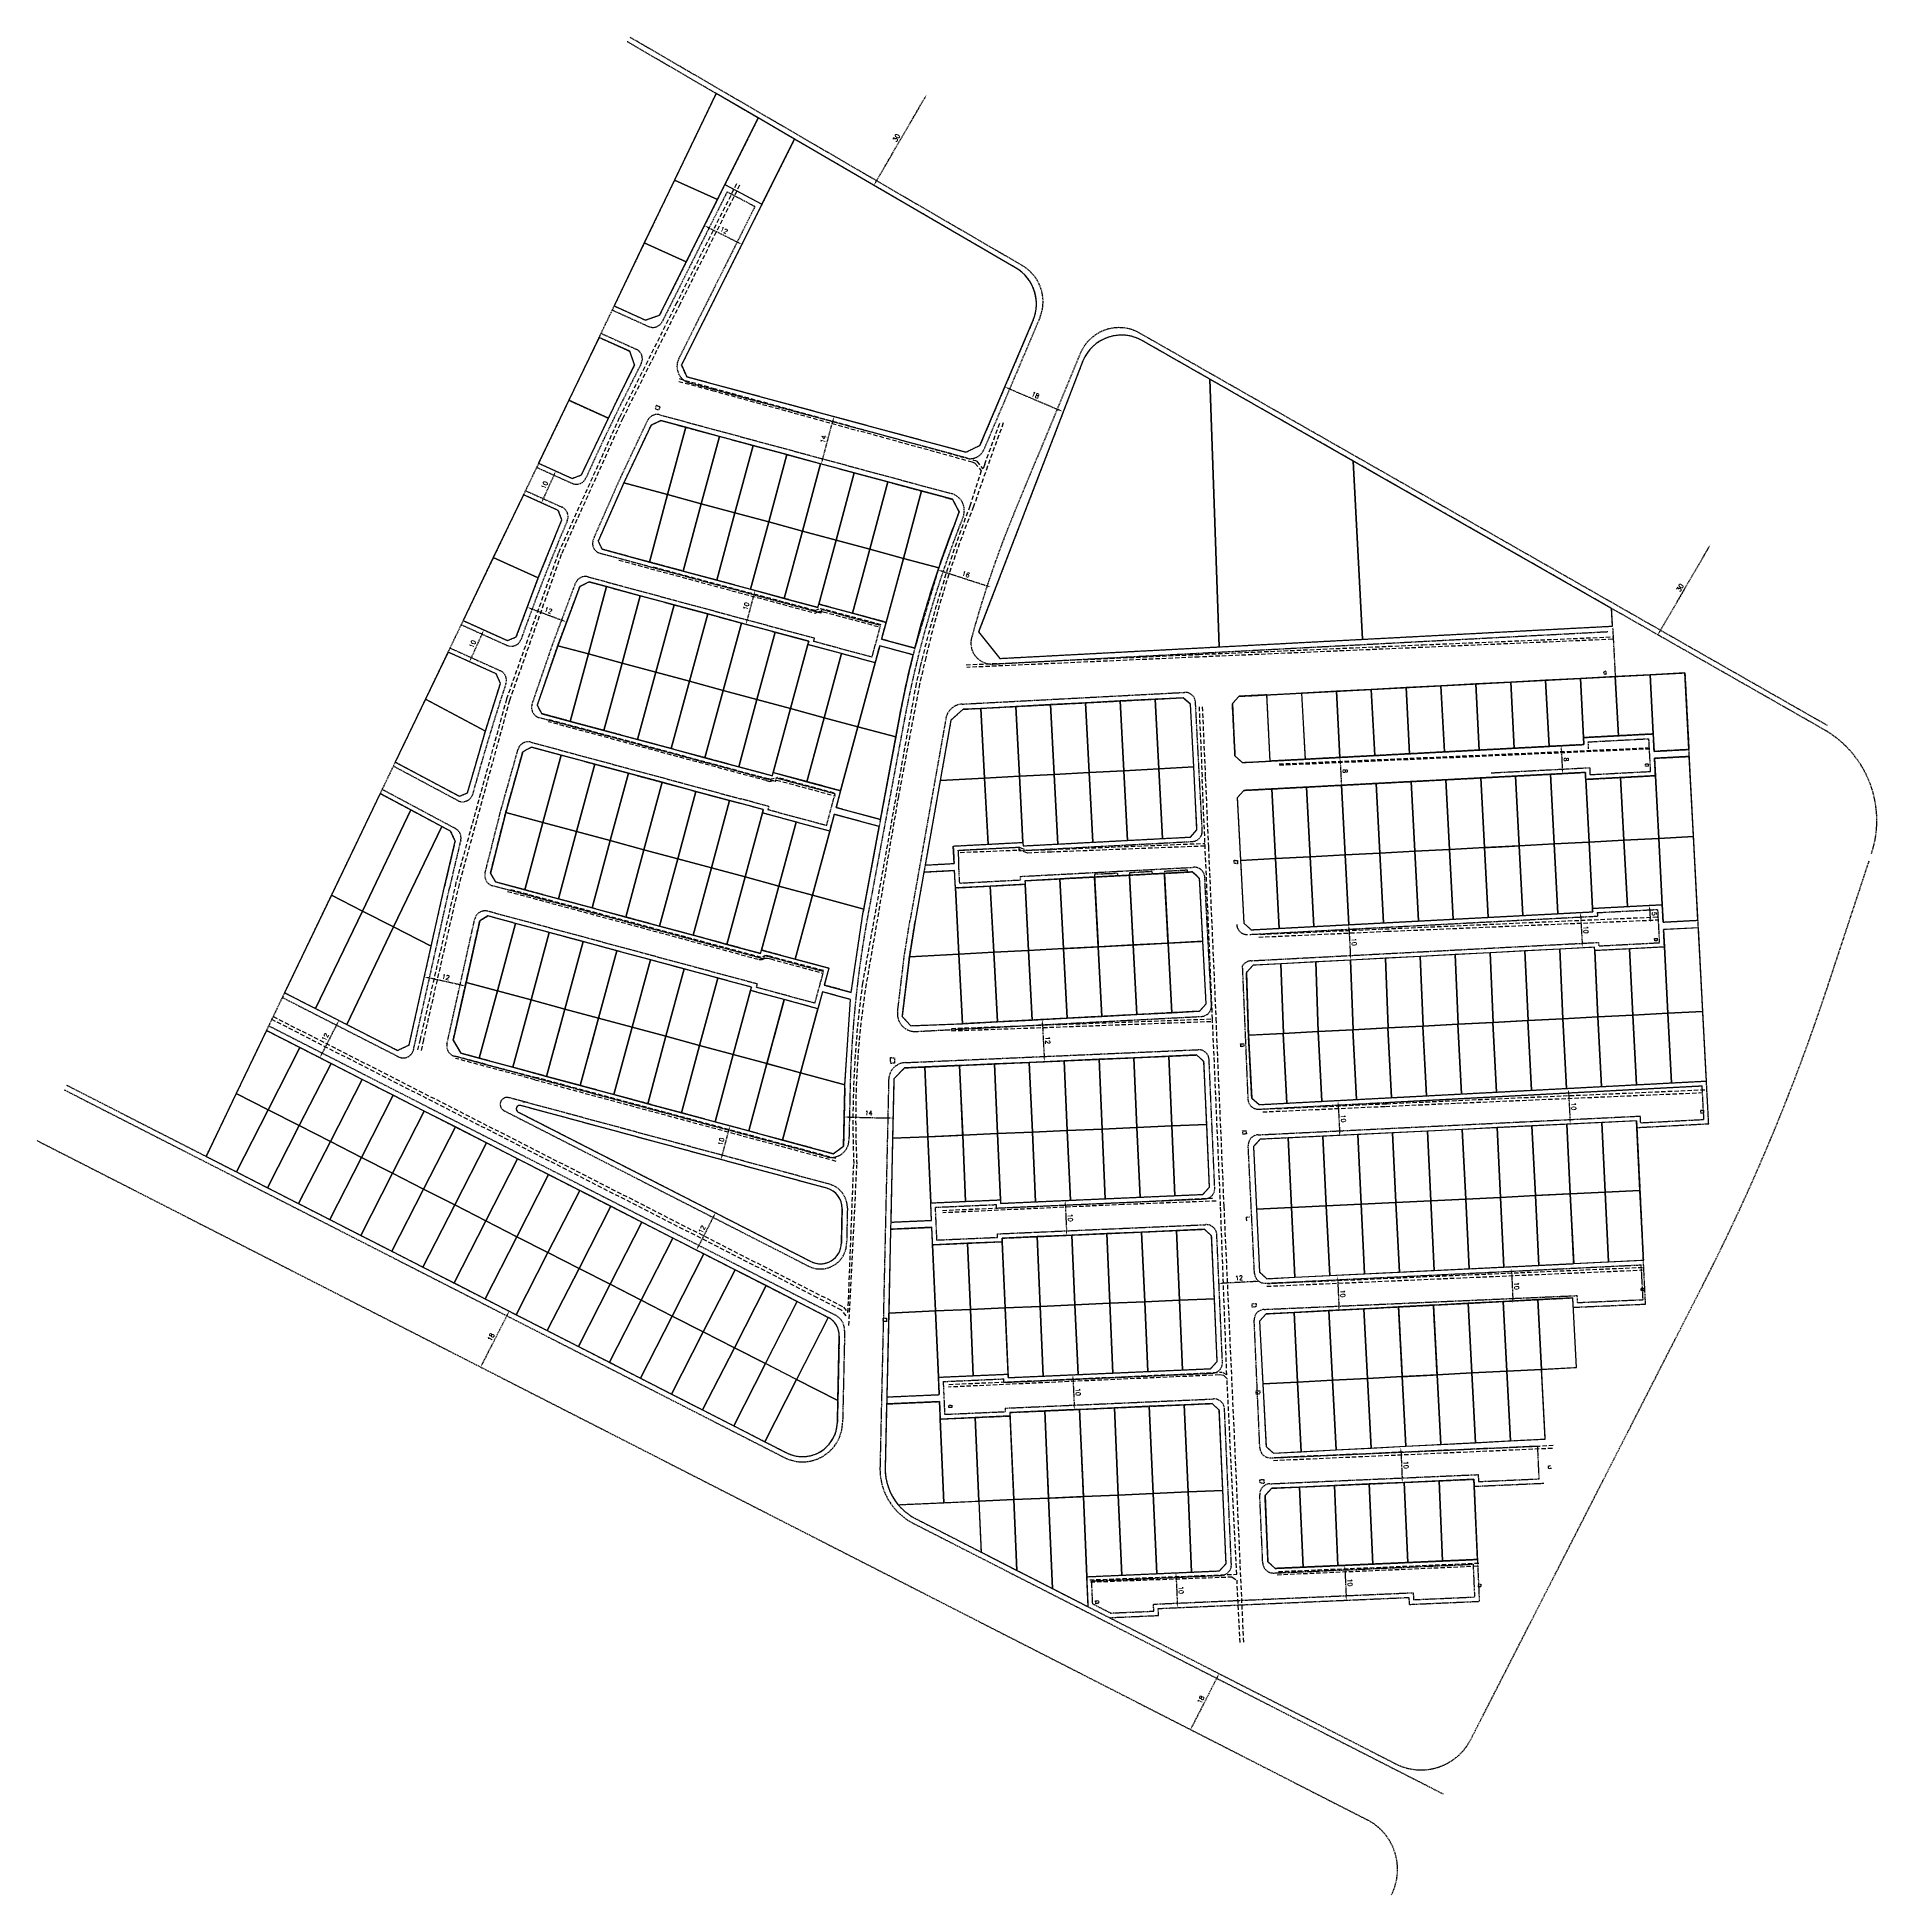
# Model space of a CAD drawing. Header units: metres. Extents: x 636662 to 637189, y 3301458 to 3301991.
import ezdxf

# ---------------------------------------------------------------- set-up
doc = ezdxf.new("R2010")
doc.units = ezdxf.units.M
doc.linetypes.add('HIDDEN', pattern=[0.375, 0.25, -0.125])
doc.layers.add('khat tarh', color=251, linetype='HIDDEN')
doc.layers.add('poly', color=40, linetype='Continuous')
doc.styles.get("Standard").update_dxf_attribs({"font": 'simplex.shx'})
doc.dimstyles.new('ISO-25', dxfattribs={"dimtxt": 1.3, "dimasz": 1.25, "dimexe": 1.25, "dimexo": 0.625, "dimtad": 1, "dimtxsty": 'Standard', "dimcen": 2.5, "dimse1": 1, "dimse2": 1, "dimadec": 0, "dimazin": 0, "dimtfac": 1, "dimtmove": 0, "dimatfit": 3, "dimfxl": 1, "dimarcsym": 1})

# ---------------------------------------------------------------- blocks, each defined once
blk = doc.blocks.new('*D50')
at = {"layer": 'khat tarh', "color": 0, "lineweight": -2, "transparency": 16777216}
blk.add_line((637098.36, 3301786.25), (637098.65, 3301780.76), dxfattribs=at)
at = {"layer": 'khat tarh', "color": 0, "transparency": 16777216}
for points in [[(637098.57, 3301786.26), (637098.15, 3301786.24), (637098.29, 3301787.5)], [(637098.86, 3301780.77), (637098.44, 3301780.75), (637098.71, 3301779.51)]]:
    blk.add_solid(points, dxfattribs=at)
at = {"layer": 'khat tarh', "color": 0, "transparency": 16777216, "insert": (637099.78, 3301783.57), "char_height": 1.3, "attachment_point": 5, "rotation": 273.0178}
blk.add_mtext('8', dxfattribs=at)
blk = doc.blocks.new('*D47')
at = {"layer": 'khat tarh', "color": 0, "lineweight": -2, "transparency": 16777216}
blk.add_line((637034.99, 3301782.91), (637035.28, 3301777.42), dxfattribs=at)
at = {"layer": 'khat tarh', "color": 0, "transparency": 16777216}
for points in [[(637035.2, 3301782.92), (637034.78, 3301782.9), (637034.92, 3301784.16)], [(637035.49, 3301777.43), (637035.07, 3301777.41), (637035.34, 3301776.17)]]:
    blk.add_solid(points, dxfattribs=at)
at = {"layer": 'khat tarh', "color": 0, "transparency": 16777216, "insert": (637036.41, 3301780.23), "char_height": 1.3, "attachment_point": 5, "rotation": 273.0178}
blk.add_mtext('8', dxfattribs=at)
blk = doc.blocks.new('*D48')
at = {"layer": 'khat tarh', "color": 0, "lineweight": -2, "transparency": 16777216}
blk.add_line((637103.92, 3301738.48), (637104.32, 3301730.99), dxfattribs=at)
at = {"layer": 'khat tarh', "color": 0, "transparency": 16777216}
for points in [[(637104.13, 3301738.49), (637103.72, 3301738.47), (637103.86, 3301739.73)], [(637104.53, 3301731), (637104.11, 3301730.98), (637104.38, 3301729.74)]]:
    blk.add_solid(points, dxfattribs=at)
at = {"layer": 'khat tarh', "color": 0, "transparency": 16777216, "insert": (637105.39, 3301734.8), "char_height": 1.3, "attachment_point": 5, "rotation": 273.0178}
blk.add_mtext('10', dxfattribs=at)
blk = doc.blocks.new('*D49')
at = {"layer": 'khat tarh', "color": 0, "lineweight": -2, "transparency": 16777216}
blk.add_line((637052.41, 3301585.1), (637052.74, 3301577.61), dxfattribs=at)
at = {"layer": 'khat tarh', "color": 0, "transparency": 16777216}
for points in [[(637052.62, 3301585.11), (637052.2, 3301585.09), (637052.35, 3301586.35)], [(637052.95, 3301577.62), (637052.53, 3301577.6), (637052.79, 3301576.36)]]:
    blk.add_solid(points, dxfattribs=at)
at = {"layer": 'khat tarh', "color": 0, "transparency": 16777216, "insert": (637053.85, 3301581.41), "char_height": 1.3, "attachment_point": 5, "rotation": 272.5277}
blk.add_mtext('10', dxfattribs=at)
blk = doc.blocks.new('*D52')
at = {"layer": 'khat tarh', "color": 0, "lineweight": -2, "transparency": 16777216}
blk.add_line((637034.43, 3301684.35), (637034.83, 3301676.86), dxfattribs=at)
at = {"layer": 'khat tarh', "color": 0, "transparency": 16777216}
for points in [[(637034.64, 3301684.36), (637034.22, 3301684.33), (637034.37, 3301685.59)], [(637035.04, 3301676.87), (637034.62, 3301676.84), (637034.89, 3301675.61)]]:
    blk.add_solid(points, dxfattribs=at)
at = {"layer": 'khat tarh', "color": 0, "transparency": 16777216, "insert": (637035.9, 3301680.67), "char_height": 1.3, "attachment_point": 5, "rotation": 273.0178}
blk.add_mtext('10', dxfattribs=at)
blk = doc.blocks.new('*D53')
at = {"layer": 'khat tarh', "color": 0, "lineweight": -2, "transparency": 16777216}
blk.add_line((637123.68, 3301740.52), (637123.81, 3301738.03), dxfattribs=at)
at = {"layer": 'khat tarh', "color": 0, "transparency": 16777216}
for points in [[(637123.89, 3301740.53), (637123.47, 3301740.51), (637123.61, 3301741.77)], [(637124.02, 3301738.04), (637123.6, 3301738.02), (637123.87, 3301736.78)]]:
    blk.add_solid(points, dxfattribs=at)
at = {"layer": 'khat tarh', "color": 0, "transparency": 16777216, "insert": (637125.02, 3301739.34), "char_height": 1.3, "attachment_point": 5, "rotation": 273.0178}
blk.add_mtext('5', dxfattribs=at)
blk = doc.blocks.new('*D54')
at = {"layer": 'khat tarh', "color": 0, "lineweight": -2, "transparency": 16777216}
blk.add_line((637100.45, 3301687.83), (637100.85, 3301680.34), dxfattribs=at)
at = {"layer": 'khat tarh', "color": 0, "transparency": 16777216}
for points in [[(637100.66, 3301687.84), (637100.24, 3301687.81), (637100.38, 3301689.07)], [(637101.05, 3301680.35), (637100.64, 3301680.33), (637100.91, 3301679.09)]]:
    blk.add_solid(points, dxfattribs=at)
at = {"layer": 'khat tarh', "color": 0, "transparency": 16777216, "insert": (637101.92, 3301684.15), "char_height": 1.3, "attachment_point": 5, "rotation": 273.0178}
blk.add_mtext('10', dxfattribs=at)
blk = doc.blocks.new('*D55')
at = {"layer": 'khat tarh', "color": 0, "lineweight": -2, "transparency": 16777216}
blk.add_line((637084.13, 3301636.38), (637084.46, 3301628.89), dxfattribs=at)
at = {"layer": 'khat tarh', "color": 0, "transparency": 16777216}
for points in [[(637084.33, 3301636.39), (637083.92, 3301636.37), (637084.07, 3301637.63)], [(637084.66, 3301628.9), (637084.25, 3301628.88), (637084.51, 3301627.64)]]:
    blk.add_solid(points, dxfattribs=at)
at = {"layer": 'khat tarh', "color": 0, "transparency": 16777216, "insert": (637085.56, 3301632.69), "char_height": 1.3, "attachment_point": 5, "rotation": 272.5277}
blk.add_mtext('10', dxfattribs=at)
blk = doc.blocks.new('*D56')
at = {"layer": 'khat tarh', "color": 0, "lineweight": -2, "transparency": 16777216}
blk.add_line((637034.29, 3301634.18), (637034.62, 3301626.69), dxfattribs=at)
at = {"layer": 'khat tarh', "color": 0, "transparency": 16777216}
for points in [[(637034.5, 3301634.19), (637034.08, 3301634.17), (637034.23, 3301635.43)], [(637034.83, 3301626.7), (637034.41, 3301626.68), (637034.67, 3301625.44)]]:
    blk.add_solid(points, dxfattribs=at)
at = {"layer": 'khat tarh', "color": 0, "transparency": 16777216, "insert": (637035.73, 3301630.49), "char_height": 1.3, "attachment_point": 5, "rotation": 272.5277}
blk.add_mtext('10', dxfattribs=at)
blk = doc.blocks.new('*D57')
at = {"layer": 'khat tarh', "color": 0, "lineweight": -2, "transparency": 16777216}
blk.add_line((637010.81, 3301633.95), (637001.32, 3301633.45), dxfattribs=at)
at = {"layer": 'khat tarh', "color": 0, "transparency": 16777216}
for points in [[(637001.31, 3301633.66), (637001.33, 3301633.25), (637000.08, 3301633.39)], [(637010.8, 3301634.16), (637010.82, 3301633.75), (637012.06, 3301634.02)]]:
    blk.add_solid(points, dxfattribs=at)
at = {"layer": 'khat tarh', "color": 0, "transparency": 16777216, "insert": (637006, 3301634.98), "char_height": 1.3, "attachment_point": 5, "rotation": 3.0178}
blk.add_mtext('12', dxfattribs=at)
blk = doc.blocks.new('*D58')
at = {"layer": 'khat tarh', "color": 0, "lineweight": -2, "transparency": 16777216}
blk.add_line((637036.36, 3301551.36), (637036.69, 3301543.87), dxfattribs=at)
at = {"layer": 'khat tarh', "color": 0, "transparency": 16777216}
for points in [[(637036.57, 3301551.37), (637036.15, 3301551.35), (637036.3, 3301552.61)], [(637036.9, 3301543.88), (637036.48, 3301543.86), (637036.75, 3301542.62)]]:
    blk.add_solid(points, dxfattribs=at)
at = {"layer": 'khat tarh', "color": 0, "transparency": 16777216, "insert": (637037.8, 3301547.67), "char_height": 1.3, "attachment_point": 5, "rotation": 272.5277}
blk.add_mtext('10', dxfattribs=at)
blk = doc.blocks.new('*D59')
at = {"layer": 'khat tarh', "color": 0, "lineweight": -2, "transparency": 16777216}
blk.add_line((637037.52, 3301734.98), (637037.91, 3301727.49), dxfattribs=at)
at = {"layer": 'khat tarh', "color": 0, "transparency": 16777216}
for points in [[(637037.72, 3301734.99), (637037.31, 3301734.97), (637037.45, 3301736.23)], [(637038.12, 3301727.5), (637037.7, 3301727.48), (637037.98, 3301726.24)]]:
    blk.add_solid(points, dxfattribs=at)
at = {"layer": 'khat tarh', "color": 0, "transparency": 16777216, "insert": (637038.99, 3301731.3), "char_height": 1.3, "attachment_point": 5, "rotation": 273.0178}
blk.add_mtext('10', dxfattribs=at)
blk = doc.blocks.new('*D25')
at = {"layer": 'khat tarh', "color": 0, "lineweight": -2, "transparency": 16777216}
blk.add_line((636958.43, 3301605.98), (636958.76, 3301598.49), dxfattribs=at)
at = {"layer": 'khat tarh', "color": 0, "transparency": 16777216}
for points in [[(636958.64, 3301605.99), (636958.22, 3301605.97), (636958.38, 3301607.23)], [(636958.97, 3301598.5), (636958.55, 3301598.48), (636958.82, 3301597.24)]]:
    blk.add_solid(points, dxfattribs=at)
at = {"layer": 'khat tarh', "color": 0, "transparency": 16777216, "insert": (636959.87, 3301602.29), "char_height": 1.3, "attachment_point": 5, "rotation": 272.5277}
blk.add_mtext('10', dxfattribs=at)
blk = doc.blocks.new('*D26')
at = {"layer": 'khat tarh', "color": 0, "lineweight": -2, "transparency": 16777216}
blk.add_line((636857.88, 3301670.1), (636859.83, 3301677.34), dxfattribs=at)
at = {"layer": 'khat tarh', "color": 0, "transparency": 16777216}
for points in [[(636859.63, 3301677.39), (636860.03, 3301677.28), (636860.16, 3301678.54)], [(636857.67, 3301670.15), (636858.08, 3301670.04), (636857.55, 3301668.89)]]:
    blk.add_solid(points, dxfattribs=at)
at = {"layer": 'khat tarh', "color": 0, "transparency": 16777216, "insert": (636857.62, 3301674.05), "char_height": 1.3, "attachment_point": 5, "rotation": 74.8851}
blk.add_mtext('10', dxfattribs=at)
blk = doc.blocks.new('*D27')
at = {"layer": 'khat tarh', "color": 0, "lineweight": -2, "transparency": 16777216}
blk.add_line((636855.41, 3301652.55), (636851.09, 3301644.09), dxfattribs=at)
at = {"layer": 'khat tarh', "color": 0, "transparency": 16777216}
for points in [[(636855.23, 3301652.64), (636855.6, 3301652.45), (636855.98, 3301653.66)], [(636850.91, 3301644.18), (636851.28, 3301643.99), (636850.52, 3301642.98)]]:
    blk.add_solid(points, dxfattribs=at)
at = {"layer": 'khat tarh', "color": 0, "transparency": 16777216, "insert": (636852.12, 3301648.9), "char_height": 1.3, "attachment_point": 5, "rotation": 62.9472}
blk.add_mtext('12', dxfattribs=at)
blk = doc.blocks.new('*D28')
at = {"layer": 'khat tarh', "color": 0, "lineweight": -2, "transparency": 16777216}
blk.add_line((636783.05, 3301718.92), (636773.77, 3301720.98), dxfattribs=at)
at = {"layer": 'khat tarh', "color": 0, "transparency": 16777216}
for points in [[(636773.82, 3301721.19), (636773.73, 3301720.78), (636772.55, 3301721.25)], [(636783.09, 3301719.12), (636783, 3301718.71), (636784.27, 3301718.64)]]:
    blk.add_solid(points, dxfattribs=at)
at = {"layer": 'khat tarh', "color": 0, "transparency": 16777216, "insert": (636778.69, 3301721.19), "char_height": 1.3, "attachment_point": 5, "rotation": 347.4358}
blk.add_mtext('12', dxfattribs=at)
blk = doc.blocks.new('*D29')
at = {"layer": 'khat tarh', "color": 0, "lineweight": -2, "transparency": 16777216}
blk.add_line((636803.19, 3301826.77), (636812.09, 3301823.44), dxfattribs=at)
at = {"layer": 'khat tarh', "color": 0, "transparency": 16777216}
for points in [[(636803.27, 3301826.97), (636803.12, 3301826.58), (636802.02, 3301827.21)], [(636812.16, 3301823.64), (636812.02, 3301823.25), (636813.26, 3301823)]]:
    blk.add_solid(points, dxfattribs=at)
at = {"layer": 'khat tarh', "color": 0, "transparency": 16777216, "insert": (636808.09, 3301826.3), "char_height": 1.3, "attachment_point": 5, "rotation": 339.4836}
blk.add_mtext('12', dxfattribs=at)
blk = doc.blocks.new('*D30')
at = {"layer": 'khat tarh', "color": 0, "lineweight": -2, "transparency": 16777216}
blk.add_line((636866.99, 3301830.78), (636865.03, 3301823.54), dxfattribs=at)
at = {"layer": 'khat tarh', "color": 0, "transparency": 16777216}
for points in [[(636866.79, 3301830.83), (636867.19, 3301830.73), (636867.31, 3301831.99)], [(636864.83, 3301823.59), (636865.23, 3301823.48), (636864.71, 3301822.33)]]:
    blk.add_solid(points, dxfattribs=at)
at = {"layer": 'khat tarh', "color": 0, "transparency": 16777216, "insert": (636864.78, 3301827.49), "char_height": 1.3, "attachment_point": 5, "rotation": 74.8851}
blk.add_mtext('10', dxfattribs=at)
blk = doc.blocks.new('*D32')
at = {"layer": 'khat tarh', "color": 0, "lineweight": -2, "transparency": 16777216}
blk.add_line((636853.93, 3301936.02), (636862.42, 3301931.77), dxfattribs=at)
at = {"layer": 'khat tarh', "color": 0, "transparency": 16777216}
for points in [[(636854.02, 3301936.21), (636853.83, 3301935.83), (636852.81, 3301936.58)], [(636862.52, 3301931.95), (636862.33, 3301931.58), (636863.54, 3301931.21)]]:
    blk.add_solid(points, dxfattribs=at)
at = {"layer": 'khat tarh', "color": 0, "transparency": 16777216, "insert": (636858.41, 3301935.2), "char_height": 1.3, "attachment_point": 5, "rotation": 333.4077}
blk.add_mtext('12', dxfattribs=at)
blk = doc.blocks.new('*D33')
at = {"layer": 'khat tarh', "color": 0, "lineweight": -2, "transparency": 16777216}
blk.add_line((636809.7, 3301865.1), (636806.61, 3301858.27), dxfattribs=at)
at = {"layer": 'khat tarh', "color": 0, "transparency": 16777216}
for points in [[(636809.51, 3301865.19), (636809.89, 3301865.02), (636810.22, 3301866.24)], [(636806.42, 3301858.35), (636806.8, 3301858.18), (636806.1, 3301857.13)]]:
    blk.add_solid(points, dxfattribs=at)
at = {"layer": 'khat tarh', "color": 0, "transparency": 16777216, "insert": (636807, 3301862.21), "char_height": 1.3, "attachment_point": 5, "rotation": 65.6851}
blk.add_mtext('10', dxfattribs=at)
blk = doc.blocks.new('*D34')
at = {"layer": 'khat tarh', "color": 0, "lineweight": -2, "transparency": 16777216}
blk.add_line((636789.08, 3301819.55), (636785.99, 3301812.72), dxfattribs=at)
at = {"layer": 'khat tarh', "color": 0, "transparency": 16777216}
for points in [[(636788.89, 3301819.64), (636789.27, 3301819.47), (636789.59, 3301820.69)], [(636785.8, 3301812.81), (636786.18, 3301812.63), (636785.48, 3301811.58)]]:
    blk.add_solid(points, dxfattribs=at)
at = {"layer": 'khat tarh', "color": 0, "transparency": 16777216, "insert": (636786.37, 3301816.66), "char_height": 1.3, "attachment_point": 5, "rotation": 65.6851}
blk.add_mtext('10', dxfattribs=at)
blk = doc.blocks.new('*D36')
at = {"layer": 'khat tarh', "color": 0, "lineweight": -2, "transparency": 16777216}
blk.add_line((636747.49, 3301707.67), (636743.17, 3301699.21), dxfattribs=at)
at = {"layer": 'khat tarh', "color": 0, "transparency": 16777216}
for points in [[(636747.3, 3301707.76), (636747.67, 3301707.57), (636748.06, 3301708.78)], [(636742.98, 3301699.3), (636743.35, 3301699.11), (636742.6, 3301698.09)]]:
    blk.add_solid(points, dxfattribs=at)
at = {"layer": 'khat tarh', "color": 0, "transparency": 16777216, "insert": (636744.19, 3301704.02), "char_height": 1.3, "attachment_point": 5, "rotation": 62.9472}
blk.add_mtext('12', dxfattribs=at)
blk = doc.blocks.new('*D38')
at = {"layer": 'khat tarh', "color": 0, "lineweight": -2, "transparency": 16777216}
blk.add_line((636987.98, 3301549.23), (636988.31, 3301541.73), dxfattribs=at)
at = {"layer": 'khat tarh', "color": 0, "transparency": 16777216}
for points in [[(636988.18, 3301549.24), (636987.77, 3301549.22), (636987.92, 3301550.48)], [(636988.51, 3301541.74), (636988.1, 3301541.72), (636988.36, 3301540.49)]]:
    blk.add_solid(points, dxfattribs=at)
at = {"layer": 'khat tarh', "color": 0, "transparency": 16777216, "insert": (636989.41, 3301545.54), "char_height": 1.3, "attachment_point": 5, "rotation": 272.5277}
blk.add_mtext('10', dxfattribs=at)
blk = doc.blocks.new('*D39')
at = {"layer": 'khat tarh', "color": 0, "lineweight": -2, "transparency": 16777216}
blk.add_line((636956.23, 3301655.93), (636956.56, 3301648.44), dxfattribs=at)
at = {"layer": 'khat tarh', "color": 0, "transparency": 16777216}
for points in [[(636956.43, 3301655.94), (636956.02, 3301655.92), (636956.17, 3301657.18)], [(636956.76, 3301648.45), (636956.35, 3301648.43), (636956.61, 3301647.19)]]:
    blk.add_solid(points, dxfattribs=at)
at = {"layer": 'khat tarh', "color": 0, "transparency": 16777216, "insert": (636957.66, 3301652.24), "char_height": 1.3, "attachment_point": 5, "rotation": 272.5277}
blk.add_mtext('10', dxfattribs=at)
blk = doc.blocks.new('*D40')
at = {"layer": 'khat tarh', "color": 0, "lineweight": -2, "transparency": 16777216}
blk.add_line((636902.01, 3301949.21), (636915.84, 3301972.98), dxfattribs=at)
at = {"layer": 'khat tarh', "color": 0, "transparency": 16777216}
for points in [[(636915.66, 3301973.08), (636916.02, 3301972.87), (636916.47, 3301974.06)], [(636901.83, 3301949.32), (636902.19, 3301949.11), (636901.38, 3301948.13)]]:
    blk.add_solid(points, dxfattribs=at)
at = {"layer": 'khat tarh', "color": 0, "transparency": 16777216, "insert": (636907.82, 3301961.74), "char_height": 1.3, "attachment_point": 5, "rotation": 59.7992}
blk.add_mtext('30', dxfattribs=at)
blk = doc.blocks.new('*D41')
at = {"layer": 'khat tarh', "color": 0, "lineweight": -2, "transparency": 16777216}
blk.add_line((636894.11, 3301681.08), (636905.61, 3301680.82), dxfattribs=at)
at = {"layer": 'khat tarh', "color": 0, "transparency": 16777216}
for points in [[(636894.12, 3301681.29), (636894.11, 3301680.87), (636892.87, 3301681.11)], [(636905.62, 3301681.03), (636905.61, 3301680.62), (636906.86, 3301680.8)]]:
    blk.add_solid(points, dxfattribs=at)
at = {"layer": 'khat tarh', "color": 0, "transparency": 16777216, "insert": (636899.89, 3301682.23), "char_height": 1.3, "attachment_point": 5, "rotation": 358.7186}
blk.add_mtext('14', dxfattribs=at)
blk = doc.blocks.new('*D42')
at = {"layer": 'khat tarh', "color": 0, "lineweight": -2, "transparency": 16777216}
blk.add_line((636796.29, 3301624.35), (636789.24, 3301610.55), dxfattribs=at)
at = {"layer": 'khat tarh', "color": 0, "transparency": 16777216}
for points in [[(636796.11, 3301624.45), (636796.48, 3301624.26), (636796.86, 3301625.47)], [(636789.06, 3301610.65), (636789.43, 3301610.46), (636788.67, 3301609.44)]]:
    blk.add_solid(points, dxfattribs=at)
at = {"layer": 'khat tarh', "color": 0, "transparency": 16777216, "insert": (636791.63, 3301618.03), "char_height": 1.3, "attachment_point": 5, "rotation": 62.9472}
blk.add_mtext('18', dxfattribs=at)
blk = doc.blocks.new('*D43')
at = {"layer": 'khat tarh', "color": 0, "lineweight": -2, "transparency": 16777216}
blk.add_line((636999.72, 3301520.46), (636992.67, 3301506.66), dxfattribs=at)
at = {"layer": 'khat tarh', "color": 0, "transparency": 16777216}
for points in [[(636999.54, 3301520.56), (636999.91, 3301520.37), (637000.29, 3301521.58)], [(636992.49, 3301506.76), (636992.86, 3301506.57), (636992.1, 3301505.55)]]:
    blk.add_solid(points, dxfattribs=at)
at = {"layer": 'khat tarh', "color": 0, "transparency": 16777216, "insert": (636995.06, 3301514.14), "char_height": 1.3, "attachment_point": 5, "rotation": 62.9472}
blk.add_mtext('18', dxfattribs=at)
blk = doc.blocks.new('*D44')
at = {"layer": 'khat tarh', "color": 0, "lineweight": -2, "transparency": 16777216}
blk.add_line((636886.64, 3301869.5), (636889.63, 3301880.6), dxfattribs=at)
at = {"layer": 'khat tarh', "color": 0, "transparency": 16777216}
for points in [[(636889.43, 3301880.65), (636889.84, 3301880.54), (636889.96, 3301881.8)], [(636886.44, 3301869.55), (636886.84, 3301869.44), (636886.31, 3301868.29)]]:
    blk.add_solid(points, dxfattribs=at)
at = {"layer": 'khat tarh', "color": 0, "transparency": 16777216, "insert": (636886.9, 3301875.38), "char_height": 1.3, "attachment_point": 5, "rotation": 74.8851}
blk.add_mtext('14', dxfattribs=at)
blk = doc.blocks.new('*D45')
at = {"layer": 'khat tarh', "color": 0, "lineweight": -2, "transparency": 16777216}
blk.add_line((636940.03, 3301889.86), (636954.3, 3301883.8), dxfattribs=at)
at = {"layer": 'khat tarh', "color": 0, "transparency": 16777216}
for points in [[(636940.11, 3301890.05), (636939.95, 3301889.67), (636938.88, 3301890.35)], [(636954.38, 3301883.99), (636954.22, 3301883.61), (636955.45, 3301883.31)]]:
    blk.add_solid(points, dxfattribs=at)
at = {"layer": 'khat tarh', "color": 0, "transparency": 16777216, "insert": (636947.66, 3301888), "char_height": 1.3, "attachment_point": 5, "rotation": 336.9745}
blk.add_mtext('18', dxfattribs=at)
blk = doc.blocks.new('*D46')
at = {"layer": 'khat tarh', "color": 0, "lineweight": -2, "transparency": 16777216}
blk.add_line((636920.93, 3301837.52), (636933.77, 3301833.34), dxfattribs=at)
at = {"layer": 'khat tarh', "color": 0, "transparency": 16777216}
for points in [[(636920.99, 3301837.72), (636920.87, 3301837.32), (636919.74, 3301837.91)], [(636933.83, 3301833.54), (636933.7, 3301833.14), (636934.96, 3301832.95)]]:
    blk.add_solid(points, dxfattribs=at)
at = {"layer": 'khat tarh', "color": 0, "transparency": 16777216, "insert": (636927.74, 3301836.64), "char_height": 1.3, "attachment_point": 5, "rotation": 341.963}
blk.add_mtext('16', dxfattribs=at)
blk = doc.blocks.new('*D23')
at = {"layer": 'khat tarh', "color": 0, "lineweight": -2, "transparency": 16777216}
blk.add_line((636999.72, 3301520.46), (636992.67, 3301506.66), dxfattribs=at)
at = {"layer": 'khat tarh', "color": 0, "transparency": 16777216}
for points in [[(636999.54, 3301520.56), (636999.91, 3301520.37), (637000.29, 3301521.58)], [(636992.49, 3301506.76), (636992.86, 3301506.57), (636992.1, 3301505.55)]]:
    blk.add_solid(points, dxfattribs=at)
at = {"layer": 'khat tarh', "color": 0, "transparency": 16777216, "insert": (636995.06, 3301514.14), "char_height": 1.3, "attachment_point": 5, "rotation": 62.9472}
blk.add_mtext('18', dxfattribs=at)
blk = doc.blocks.new('*D24')
at = {"layer": 'khat tarh', "color": 0, "lineweight": -2, "transparency": 16777216}
blk.add_line((637140.41, 3301844.04), (637126.58, 3301820.27), dxfattribs=at)
at = {"layer": 'khat tarh', "color": 0, "transparency": 16777216}
for points in [[(637140.23, 3301844.15), (637140.59, 3301843.94), (637141.04, 3301845.12)], [(637126.4, 3301820.38), (637126.76, 3301820.17), (637125.95, 3301819.19)]]:
    blk.add_solid(points, dxfattribs=at)
at = {"layer": 'khat tarh', "color": 0, "transparency": 16777216, "insert": (637132.39, 3301832.8), "char_height": 1.3, "attachment_point": 5, "rotation": 59.7992}
blk.add_mtext('30', dxfattribs=at)
blk = doc.blocks.new('*D21')
at = {"layer": 'khat tarh', "color": 0, "lineweight": -2, "transparency": 16777216}
blk.add_line((636949.67, 3301707.78), (636950.17, 3301698.29), dxfattribs=at)
at = {"layer": 'khat tarh', "color": 0, "transparency": 16777216}
for points in [[(636949.87, 3301707.79), (636949.46, 3301707.77), (636949.6, 3301709.03)], [(636950.37, 3301698.3), (636949.96, 3301698.28), (636950.23, 3301697.05)]]:
    blk.add_solid(points, dxfattribs=at)
at = {"layer": 'khat tarh', "color": 0, "transparency": 16777216, "insert": (636951.19, 3301703.1), "char_height": 1.3, "attachment_point": 5, "rotation": 273.0178}
blk.add_mtext('12', dxfattribs=at)

msp = doc.modelspace()

# ---------------------------------------------------------------- linework, layer by layer
at = {"layer": 'khat tarh'}
for p, q in [((636941.986, 3301924.498), (636830.667, 3301989.289)), ((636943.884, 3301925.129), (636831.422, 3301990.586)), ((636856.153, 3301974.456), (636709.994, 3301669.829)), ((636868.246, 3301967.417), (636839.979, 3301910.951)), ((636878.638, 3301961.369), (636846.244, 3301896.658)), ((636859.337, 3301946.27), (636840.713, 3301909.065)), ((636859.337, 3301946.27), (636867.292, 3301942.055)), ((636867.292, 3301942.055), (636845.476, 3301898.475)), ((636826.934, 3301913.556), (636835.903, 3301909.504)), ((636826.398, 3301912.372), (636836.795, 3301907.674)), ((636835.903, 3301909.504), (636839.979, 3301910.951)), ((636946.993, 3301909.433), (636931.761, 3301873.592)), ((636948.891, 3301910.064), (636932.819, 3301872.247)), ((636822.607, 3301904.538), (636831.423, 3301900.555)), ((636823.142, 3301905.723), (636833.262, 3301901.15)), ((637174.627, 3301793.295, 27.642), (636977.554, 3301905.753, 27.642)), ((637112.785, 3301826.857, 27.642), (636978.287, 3301903.607, 27.642)), ((637173.884, 3301791.992, 27.642), (636978.287, 3301903.607, 27.642)), ((636834.71, 3301897.073), (636829.588, 3301886.842)), ((636832.814, 3301896.637), (636831.423, 3301900.555)), ((636961.256, 3301897.783, 27.642), (636931.39, 3301820.141, 27.642)), ((636960.523, 3301899.929, 27.642), (636941.761, 3301854.713, 27.642)), ((636832.814, 3301896.637), (636828.246, 3301887.513)), ((636847.797, 3301893.193), (636846.244, 3301896.658)), ((636927.691, 3301871.613), (636847.797, 3301893.193)), ((636813.953, 3301886.501), (636825.318, 3301881.366)), ((636928.095, 3301869.95), (636848.644, 3301891.41)), ((636839.045, 3301885.087), (636838.674, 3301884.148)), ((636838.674, 3301884.148), (636839.707, 3301883.731)), ((636839.045, 3301885.087), (636840.079, 3301884.67)), ((636840.079, 3301884.67), (636839.707, 3301883.731)), ((636840.027, 3301882.343), (636923.599, 3301859.77)), ((636828.391, 3301863.49), (636836.532, 3301880.728)), ((636829.747, 3301862.849), (636837.57, 3301879.414)), ((636837.57, 3301879.414), (636840.355, 3301880.701)), ((636927.691, 3301871.613), (636931.761, 3301873.592)), ((636804.764, 3301867.28), (636814.868, 3301862.715)), ((636801.507, 3301860.631), (636811.972, 3301855.903)), ((636821.014, 3301846.718), (636828.374, 3301863.453)), ((636822.409, 3301846.163), (636829.747, 3301862.849)), ((636823.534, 3301843.811), (636822.409, 3301846.163)), ((636885.318, 3301827.123), (636823.534, 3301843.811)), ((636886.234, 3301825.529), (636822.978, 3301842.614)), ((636809.366, 3301816.71), (636815.868, 3301834.056)), ((636810.77, 3301816.183), (636817.12, 3301833.123)), ((636817.12, 3301833.123), (636819.753, 3301834.474)), ((636819.46, 3301835.9), (636884.305, 3301818.385)), ((636819.753, 3301834.474), (636882.711, 3301817.469)), ((636885.318, 3301827.123), (636885.579, 3301828.088)), ((636904.887, 3301822.873), (636885.579, 3301828.088)), ((636886.234, 3301825.529), (636886.495, 3301826.494)), ((636903.293, 3301821.957), (636886.495, 3301826.494)), ((636903.583, 3301818.046), (636904.887, 3301822.873)), ((637113.052, 3301821.791, 27.642), (637112.785, 3301826.857, 27.642)), ((636783.102, 3301822.201), (636796.211, 3301816.278)), ((636882.711, 3301817.469), (636882.45, 3301816.504)), ((636884.305, 3301818.385), (636884.044, 3301817.42)), ((636900.842, 3301812.882), (636884.044, 3301817.42)), ((636900.842, 3301812.882), (636902.328, 3301818.385)), ((636902.328, 3301818.385), (636903.293, 3301821.957)), ((636913.108, 3301815.474), (636903.583, 3301818.046)), ((636931.39, 3301820.141, 27.642), (636937.485, 3301812.535, 27.642)), ((636935.486, 3301810.927, 27.642), (637111.833, 3301820.224, 27.642)), ((636937.485, 3301812.535, 27.642), (637113.052, 3301821.791, 27.642)), ((637113.075, 3301821.327, 27.642), (637113.812, 3301807.347, 27.642)), ((636779.872, 3301815.54), (636794.319, 3301809.012)), ((636803.441, 3301799.413), (636809.351, 3301816.669)), ((636804.924, 3301799.113), (636810.77, 3301816.183)), ((636901.758, 3301811.288), (636882.45, 3301816.504)), ((636901.758, 3301811.288), (636903.062, 3301816.115)), ((636912.716, 3301813.508), (636903.062, 3301816.115)), ((637005.962, 3301801.661, 27.642), (637133.784, 3301808.4, 27.642)), ((637013.95, 3301802.082, 27.642), (637133.784, 3301808.4, 27.642)), ((637111.142, 3301808.86), (637110.414, 3301808.679)), ((637110.414, 3301808.679), (637110.696, 3301808.038)), ((637110.696, 3301808.038), (637111.306, 3301808.09)), ((637111.306, 3301808.09), (637111.142, 3301808.86)), ((637133.784, 3301808.4, 27.642), (637134.942, 3301786.43, 27.642)), ((637140.575, 3301679.579, 27.642), (637133.784, 3301808.4, 27.642)), ((636926.673, 3301799.447, 27.642), (636990.381, 3301802.806, 27.642)), ((636926.973, 3301797.961, 27.642), (636989.961, 3301801.282, 27.642)), ((636992.064, 3301799.39, 27.642), (636989.961, 3301801.282, 27.642)), ((637006.006, 3301801.693, 27.642), (637004.106, 3301799.597, 27.642)), ((637013.996, 3301802.084, 27.642), (637006.006, 3301801.693, 27.642)), ((637014.926, 3301783.107, 27.642), (637013.996, 3301802.084, 27.642)), ((636806.207, 3301796.699), (636804.924, 3301799.113)), ((636872.281, 3301778.853), (636806.207, 3301796.699)), ((636908.722, 3301795.754), (636898.301, 3301739.923)), ((636926.973, 3301797.961, 27.642), (636923.452, 3301794.849, 27.642)), ((636995.473, 3301763.219, 27.642), (636993.535, 3301799.968, 27.642)), ((637004.84, 3301784.632, 27.642), (637004.106, 3301799.597, 27.642)), ((637004.106, 3301799.597, 27.642), (637004.84, 3301784.615, 27.642)), ((636873.197, 3301777.259), (636805.497, 3301795.544)), ((636910.196, 3301795.479), (636899.775, 3301739.648)), ((636908.598, 3301795.09), (636904.565, 3301773.486)), ((636922.014, 3301795.329, 27.642), (636911.724, 3301737.457, 27.642)), ((636923.452, 3301794.849, 27.642), (636913.2, 3301737.195, 27.642)), ((637124.693, 3301790.897, 27.642), (637104.721, 3301789.844, 27.642)), ((637104.721, 3301789.844, 27.642), (637124.693, 3301790.897, 27.642)), ((637124.956, 3301785.904, 27.642), (637124.693, 3301790.897, 27.642)), ((637124.956, 3301785.904, 27.642), (637124.693, 3301790.897, 27.642)), ((636794.433, 3301768.821), (636799.401, 3301786.452)), ((636795.876, 3301768.414), (636800.759, 3301785.741)), ((636800.759, 3301785.741), (636803.232, 3301787.144)), ((636803.071, 3301788.535), (636863.254, 3301772.279)), ((636803.232, 3301787.144), (636862.915, 3301771.024)), ((637006.962, 3301782.687, 27.642), (637104.826, 3301787.847, 27.642)), ((637104.826, 3301787.847, 27.642), (637014.951, 3301783.108, 27.642)), ((637104.721, 3301789.844, 27.642), (637104.826, 3301787.847, 27.642)), ((637104.826, 3301787.847, 27.642), (637104.721, 3301789.844, 27.642)), ((637106.087, 3301788.614, 27.642), (637123.463, 3301789.53, 27.642)), ((637106.193, 3301786.617, 27.642), (637106.087, 3301788.614, 27.642)), ((637123.658, 3301785.835, 27.642), (637123.463, 3301789.53, 27.642)), ((637123.958, 3301780.143, 27.642), (637123.658, 3301785.835, 27.642)), ((637134.942, 3301786.43, 27.642), (637124.956, 3301785.904, 27.642)), ((637124.956, 3301785.904, 27.642), (637134.942, 3301786.43, 27.642)), ((636782.107, 3301771.807), (636763.653, 3301781.665)), ((636872.281, 3301778.853), (636872.541, 3301779.818)), ((636891.849, 3301774.603), (636872.541, 3301779.818)), ((637004.84, 3301784.615, 27.642), (637006.936, 3301782.716, 27.642)), ((637006.936, 3301782.716, 27.642), (637014.926, 3301783.107, 27.642)), ((637078.216, 3301779.735, 27.642), (637106.477, 3301781.224, 27.642)), ((637078.285, 3301778.436, 27.642), (637105.247, 3301779.858, 27.642)), ((637105.247, 3301779.858, 27.642), (637105.352, 3301777.861, 27.642)), ((637106.477, 3301781.224, 27.642), (637106.582, 3301779.227, 27.642)), ((637106.582, 3301779.227, 27.642), (637123.958, 3301780.143, 27.642)), ((637122.512, 3301782.347), (637123.271, 3301782.323)), ((637122.524, 3301781.622), (637122.512, 3301782.347)), ((637123.289, 3301781.568), (637122.524, 3301781.622)), ((637123.271, 3301782.323), (637123.289, 3301781.568)), ((637125.061, 3301783.907, 27.642), (637135.048, 3301784.433, 27.642)), ((637125.325, 3301778.913, 27.642), (637125.061, 3301783.907, 27.642)), ((636781.477, 3301763.754), (636760.448, 3301774.987)), ((636873.197, 3301777.259), (636873.457, 3301778.224)), ((636890.255, 3301773.687), (636873.457, 3301778.224)), ((636890.546, 3301769.776), (636891.849, 3301774.603)), ((637007.383, 3301774.698, 27.642), (637078.285, 3301778.436, 27.642)), ((637105.352, 3301777.861, 27.642), (637125.325, 3301778.913, 27.642)), ((636869.673, 3301769.199), (636862.915, 3301771.024)), ((636871.267, 3301770.115), (636863.254, 3301772.279)), ((636869.673, 3301769.199), (636869.412, 3301768.233)), ((636871.267, 3301770.115), (636871.006, 3301769.149)), ((636887.804, 3301764.612), (636871.006, 3301769.149)), ((636887.804, 3301764.612), (636871.006, 3301769.149)), ((636887.804, 3301764.612), (636889.291, 3301770.115)), ((636889.291, 3301770.115), (636890.255, 3301773.687)), ((636903.233, 3301766.349), (636890.546, 3301769.776)), ((636789.956, 3301751.003), (636794.422, 3301768.78)), ((636791.49, 3301750.954), (636795.876, 3301768.414)), ((636888.72, 3301763.018), (636869.412, 3301768.233)), ((636888.72, 3301763.018), (636890.024, 3301767.845)), ((636902.865, 3301764.377), (636890.024, 3301767.845)), ((636924.109, 3301758.756, 27.642), (636944.081, 3301759.809, 27.642)), ((636924.109, 3301758.756, 27.642), (636924.372, 3301753.763, 27.642)), ((636942.904, 3301757.443, 27.642), (636992.635, 3301760.065, 27.642)), ((636944.081, 3301759.809, 27.642), (636944.133, 3301758.81, 27.642)), ((636944.133, 3301758.81, 27.642), (636992.067, 3301761.337, 27.642)), ((636992.067, 3301761.337, 27.642), (636993.959, 3301763.44, 27.642)), ((636901.62, 3301757.708), (636898.301, 3301739.923)), ((636916.068, 3301753.325, 27.642), (636924.372, 3301753.763, 27.642)), ((636925.475, 3301757.526, 27.642), (636942.851, 3301758.442, 27.642)), ((636925.475, 3301757.526, 27.642), (636925.67, 3301753.831, 27.642)), ((636925.97, 3301748.139, 27.642), (636925.67, 3301753.831, 27.642)), ((636942.851, 3301758.442, 27.642), (636942.904, 3301757.443, 27.642)), ((637004.621, 3301754.704), (637005.552, 3301754.594)), ((637004.669, 3301753.72), (637004.621, 3301754.704)), ((637005.61, 3301753.705), (637004.669, 3301753.72)), ((637005.552, 3301754.594), (637005.61, 3301753.705)), ((637174.617, 3301718.285), (637186.602, 3301754.586)), ((636792.934, 3301748.493), (636791.49, 3301750.954)), ((636852.485, 3301732.408), (636792.934, 3301748.493)), ((636915.709, 3301751.303, 27.642), (636924.477, 3301751.765, 27.642)), ((636924.74, 3301746.772, 27.642), (636924.477, 3301751.765, 27.642)), ((636925.97, 3301748.139, 27.642), (636943.346, 3301749.055, 27.642)), ((636943.293, 3301750.054, 27.642), (636993.024, 3301752.676, 27.642)), ((636943.293, 3301750.054, 27.642), (636943.346, 3301749.055, 27.642)), ((636944.66, 3301748.824, 27.642), (636992.593, 3301751.351, 27.642)), ((636944.66, 3301748.824, 27.642), (636944.713, 3301747.825, 27.642)), ((636971.206, 3301750.89, 27.642), (636964.605, 3301750.653, 27.642)), ((636964.605, 3301750.653, 27.642), (636964.634, 3301749.829, 27.642)), ((636971.206, 3301750.89, 27.642), (636971.231, 3301750.204, 27.642)), ((636981.056, 3301751.443, 27.642), (636974.592, 3301751.069, 27.642)), ((636974.592, 3301751.069, 27.642), (636974.619, 3301750.397, 27.642)), ((636981.056, 3301751.443, 27.642), (636981.095, 3301750.67, 27.642)), ((636984.607, 3301751.578, 27.642), (636991.109, 3301751.925, 27.642)), ((636984.607, 3301751.578, 27.642), (636984.646, 3301750.851, 27.642)), ((636991.109, 3301751.925, 27.642), (636991.144, 3301751.238, 27.642)), ((636992.593, 3301751.351, 27.642), (636994.696, 3301749.459, 27.642)), ((636996.591, 3301713.509, 27.642), (636994.696, 3301749.459, 27.642)), ((636998.115, 3301713.089, 27.642), (636996.178, 3301749.838, 27.642)), ((636768.207, 3301701.75), (636778.325, 3301747.149)), ((636769.44, 3301700.386), (636779.789, 3301746.823)), ((636852.146, 3301731.153), (636792.083, 3301747.376)), ((636924.74, 3301746.772, 27.642), (636944.713, 3301747.825, 27.642)), ((636779.037, 3301702.077), (636787.007, 3301737.836)), ((636780.798, 3301703.083), (636788.421, 3301737.284)), ((636790.787, 3301738.714), (636788.421, 3301737.284)), ((636867.883, 3301719.237), (636790.717, 3301740.079)), ((636866.289, 3301718.321), (636790.787, 3301738.714)), ((636894.872, 3301716.816), (636898.301, 3301739.923)), ((636910.09, 3301727.26, 27.642), (636911.719, 3301737.432, 27.642)), ((636911.576, 3301727.052, 27.642), (636913.2, 3301737.195, 27.642)), ((636995.644, 3301731.484, 27.642), (636995.236, 3301739.402, 27.642)), ((637009.058, 3301733.429, 27.642), (637080.459, 3301737.194, 27.642)), ((637009.489, 3301734.754, 27.642), (637080.39, 3301738.492, 27.642)), ((637080.39, 3301738.492, 27.642), (637107.353, 3301739.913, 27.642)), ((637080.459, 3301737.194, 27.642), (637108.72, 3301738.683, 27.642)), ((637107.3, 3301740.912, 27.642), (637127.273, 3301741.965, 27.642)), ((637107.3, 3301740.912, 27.642), (637107.353, 3301739.913, 27.642)), ((637108.667, 3301739.682, 27.642), (637126.043, 3301740.598, 27.642)), ((637108.667, 3301739.682, 27.642), (637108.72, 3301738.683, 27.642)), ((637126.238, 3301736.903, 27.642), (637126.043, 3301740.598, 27.642)), ((637127.536, 3301736.972, 27.642), (637127.273, 3301741.965, 27.642)), ((637127.536, 3301736.972, 27.642), (637137.522, 3301737.498, 27.642)), ((636868.897, 3301727.975), (636852.485, 3301732.408)), ((637007.386, 3301736.646, 27.642), (637009.489, 3301734.754, 27.642)), ((637125.098, 3301732.303), (637125.856, 3301732.312)), ((637125.13, 3301731.592), (637125.098, 3301732.303)), ((637125.856, 3301732.312), (637125.824, 3301731.626)), ((637126.538, 3301731.211, 27.642), (637126.238, 3301736.903, 27.642)), ((637127.917, 3301729.746, 0.575), (637127.654, 3301734.739, 0.575)), ((636869.813, 3301726.381), (636852.146, 3301731.153)), ((636868.897, 3301727.975), (636869.158, 3301728.94)), ((636888.466, 3301723.725), (636869.158, 3301728.94)), ((636869.813, 3301726.381), (636870.074, 3301727.346)), ((636886.872, 3301722.809), (636870.074, 3301727.346)), ((636908.161, 3301711.207, 27.642), (636910.09, 3301727.26, 27.642)), ((636909.512, 3301709.875, 27.642), (636911.576, 3301727.052, 27.642)), ((637009.456, 3301725.89, 25.216), (637109.118, 3301731.144, 25.216)), ((637107.944, 3301728.693, 0.575), (637107.892, 3301729.692, 0.575)), ((637109.17, 3301730.145, 25.216), (637109.118, 3301731.144, 25.216)), ((637109.17, 3301730.145, 25.216), (637126.546, 3301731.061, 25.216)), ((637125.824, 3301731.626), (637125.13, 3301731.592)), ((636886.872, 3301722.809), (636885.907, 3301719.237)), ((636888.466, 3301723.725), (636887.162, 3301718.898)), ((637006.936, 3301724.294, -1.498), (637008.545, 3301686.187, 25.216)), ((637008.703, 3301704.52, 25.216), (637008.132, 3301722.515, 25.216)), ((636732.495, 3301716.726), (636764.882, 3301700.186)), ((636866.289, 3301718.321), (636866.029, 3301717.356)), ((636885.337, 3301712.14), (636866.029, 3301717.356)), ((636867.883, 3301719.237), (636867.623, 3301718.272)), ((636884.421, 3301713.734), (636867.623, 3301718.272)), ((636885.907, 3301719.237), (636884.421, 3301713.734)), ((636886.64, 3301716.967), (636885.337, 3301712.14)), ((636894.656, 3301714.802), (636886.64, 3301716.967)), ((636894.872, 3301716.816), (636887.162, 3301718.898)), ((636731.813, 3301715.39), (636765.147, 3301698.367)), ((636812.804, 3301712.051), (636809.675, 3301700.466)), ((636994.699, 3301711.407, 27.642), (636926.794, 3301707.827, 27.642)), ((636996.591, 3301713.509, 27.642), (636994.699, 3301711.407, 27.642)), ((637140.597, 3301679.177, 25.216), (637138.899, 3301711.384, 25.216)), ((636727.303, 3301705.904), (636888.19, 3301623.741)), ((636727.985, 3301707.239), (636890.269, 3301624.363)), ((636822.458, 3301709.443), (636819.329, 3301697.858)), ((636911.942, 3301707.277, 27.642), (636909.512, 3301709.875, 27.642)), ((636913.389, 3301705.618, 27.642), (636995.278, 3301709.935, 27.642)), ((637058.639, 3301707.066, 25.216), (637058.634, 3301707.153, 25.216)), ((636764.882, 3301700.186), (636768.207, 3301701.75)), ((636783.042, 3301699.373), (636780.798, 3301703.083)), ((636910.386, 3301696.698), (636994.301, 3301700.403)), ((637006.466, 3301702.058), (637007.346, 3301702.092)), ((637006.526, 3301701.232), (637006.466, 3301702.058)), ((637007.443, 3301701.425), (637006.526, 3301701.232)), ((637007.346, 3301702.092), (637007.443, 3301701.425)), ((637009.651, 3301686.545, 25.216), (637008.703, 3301704.52, 25.216)), ((636887.913, 3301669.7), (636781.183, 3301698.528)), ((636889.715, 3301670.56), (636783.042, 3301699.373)), ((636906.125, 3301698.12), (636907.269, 3301698.091)), ((636906.212, 3301696.455), (636906.125, 3301698.12)), ((636907.286, 3301696.532), (636906.212, 3301696.455)), ((636907.113, 3301692.056), (636910.178, 3301695.188)), ((636907.269, 3301698.091), (636907.286, 3301696.532)), ((636910.178, 3301695.188), (636993.868, 3301698.882)), ((636995.954, 3301696.972), (636993.868, 3301698.882)), ((636997.542, 3301661.007), (636995.954, 3301696.972)), ((636999.054, 3301660.774), (636997.431, 3301697.538)), ((636669.976, 3301690.265), (636876.361, 3301584.867)), ((636893.049, 3301689.333), (636892.679, 3301672.777)), ((636894.549, 3301689.3), (636894.216, 3301674.416)), ((636905.608, 3301691.815), (636903.12, 3301580.624)), ((636907.113, 3301692.056), (636904.62, 3301580.59)), ((637011.699, 3301683.349, 25.216), (637138.723, 3301690.045, 25.216)), ((637050.077, 3301686.674, 25.216), (637139.952, 3301691.412, 25.216)), ((637050.146, 3301685.376, 25.216), (637138.723, 3301690.045, 25.216)), ((637139.231, 3301680.407, 25.216), (637138.723, 3301690.045, 25.216)), ((636669.294, 3301688.929), (636875.679, 3301583.532)), ((636772.793, 3301686.557, 24.907), (636773.066, 3301686.494, 24.911)), ((636888.607, 3301661.848), (636796.801, 3301686.645)), ((636887.842, 3301660.708), (636800.165, 3301684.389)), ((636800.769, 3301685.498, 24.787), (636801.721, 3301685.409, 24.833)), ((637011.754, 3301684.653, 25.216), (637009.651, 3301686.545, 25.216)), ((637011.754, 3301684.653, 25.216), (637059.687, 3301687.18, 25.216)), ((636795.37, 3301682.933), (636882.646, 3301638.362)), ((636799.45, 3301682.533), (636883.328, 3301639.698)), ((637011.49, 3301675.994), (637072.916, 3301679.011)), ((637072.916, 3301679.011), (637121.01, 3301681.373)), ((637119.881, 3301678.085), (637140.597, 3301679.177)), ((637122.503, 3301627.486), (637119.923, 3301680.018)), ((637119.923, 3301680.018), (637121.885, 3301640.066)), ((637121.111, 3301679.452), (637121.01, 3301681.373)), ((637121.111, 3301679.452), (637139.231, 3301680.407)), ((637138.296, 3301683.046), (637139.065, 3301683.027)), ((637138.37, 3301682.176), (637138.296, 3301683.046)), ((637139.143, 3301682.194), (637138.37, 3301682.176)), ((637139.065, 3301683.027), (637139.143, 3301682.194)), ((636661.598, 3301674.332), (637042.708, 3301479.705)), ((637007.035, 3301677.186, -0.575), (637008.016, 3301677.177, -0.575)), ((637007.114, 3301676.172, -0.575), (637007.035, 3301677.186, -0.575)), ((637008.136, 3301676.256, -0.575), (637007.114, 3301676.172, -0.575)), ((637008.016, 3301677.177, -0.575), (637008.136, 3301676.256, -0.575)), ((637010.153, 3301672.624), (637012.053, 3301674.72)), ((637010.153, 3301672.624), (637012.053, 3301674.72)), ((636889.715, 3301670.56), (636892.679, 3301672.777)), ((636889.715, 3301670.56), (636892.679, 3301672.777)), ((637010.436, 3301636.294), (637008.64, 3301672.85)), ((636917.664, 3301656.48), (636937.644, 3301657.362)), ((636936.447, 3301655.007), (636996.189, 3301657.644)), ((636937.644, 3301657.362), (636937.688, 3301656.363)), ((636937.688, 3301656.363), (636995.632, 3301658.921)), ((636995.632, 3301658.921), (636997.542, 3301661.007)), ((636892.276, 3301654.781), (636892.055, 3301644.907)), ((636893.78, 3301654.933), (636893.555, 3301644.874)), ((636917.884, 3301651.485), (636917.664, 3301656.48)), ((636919.02, 3301655.239), (636936.403, 3301656.006)), ((636919.183, 3301651.542), (636919.02, 3301655.239)), ((636936.403, 3301656.006), (636936.447, 3301655.007)), ((637008.04, 3301652.37, -0.575), (637009.066, 3301652.512, -0.575)), ((637008.04, 3301652.37, -0.575), (637008.129, 3301651.338, -0.575)), ((636906.149, 3301648.965), (636917.972, 3301649.487)), ((636906.194, 3301650.969), (636917.884, 3301651.485)), ((636918.193, 3301644.492), (636917.971, 3301649.515)), ((636919.434, 3301645.848), (636919.183, 3301651.542)), ((636936.773, 3301647.614), (636996.515, 3301650.252)), ((636936.817, 3301646.615), (636936.773, 3301647.614)), ((636938.129, 3301646.373), (636996.073, 3301648.931)), ((636998.159, 3301647.021), (636996.073, 3301648.931)), ((636999.747, 3301611.056), (636998.159, 3301647.021)), ((637001.259, 3301610.822), (636999.645, 3301647.387)), ((636918.193, 3301644.492), (636938.174, 3301645.374)), ((636919.434, 3301645.848), (636936.817, 3301646.615)), ((636938.174, 3301645.374), (636938.129, 3301646.373)), ((637013.579, 3301633.445), (637121.274, 3301638.735)), ((637121.8, 3301628.757), (637121.274, 3301638.735)), ((637072.421, 3301502.708), (637139.222, 3301633.515)), ((637121.248, 3301632.068), (637122.044, 3301632.054)), ((637121.309, 3301631.323), (637121.248, 3301632.068)), ((637121.968, 3301631.29), (637121.309, 3301631.323)), ((637122.044, 3301632.054), (637121.968, 3301631.29)), ((637009.753, 3301627.557), (637010.907, 3301627.665)), ((637009.807, 3301626.592), (637009.753, 3301627.557)), ((637010.863, 3301626.7), (637009.807, 3301626.592)), ((637010.907, 3301627.665), (637010.863, 3301626.7)), ((637013.222, 3301625.965), (637102.935, 3301629.926)), ((637013.779, 3301624.689), (637101.659, 3301629.283)), ((637101.782, 3301626.572), (637101.693, 3301628.57)), ((637101.782, 3301626.572), (637122.503, 3301627.486)), ((637103.023, 3301627.928), (637102.935, 3301629.926)), ((637103.023, 3301627.928), (637121.8, 3301628.757)), ((636903.998, 3301623.502), (636904.957, 3301623.418)), ((636904.083, 3301622.48), (636903.998, 3301623.502)), ((636905.048, 3301622.457), (636904.083, 3301622.48)), ((636904.957, 3301623.418), (636905.048, 3301622.457)), ((637011.972, 3301586.271), (637010.357, 3301622.836)), ((636891.459, 3301618.263), (636890.906, 3301593.55)), ((636892.994, 3301619.798), (636892.406, 3301593.516)), ((636997.837, 3301608.97), (636999.747, 3301611.056)), ((636919.869, 3301606.529), (636939.849, 3301607.411)), ((636919.869, 3301606.529), (636920.089, 3301601.534)), ((636921.225, 3301605.287), (636938.608, 3301606.055)), ((636921.225, 3301605.287), (636921.388, 3301601.591)), ((636938.652, 3301605.056), (636938.608, 3301606.055)), ((636938.652, 3301605.056), (636998.394, 3301607.693)), ((636939.894, 3301606.412), (636939.849, 3301607.411)), ((636939.894, 3301606.412), (636997.837, 3301608.97)), ((637002.647, 3301606.052, 23.103), (637002.743, 3301605.959, 23.078)), ((636905.029, 3301598.867), (636920.178, 3301599.535)), ((636905.074, 3301600.871), (636920.089, 3301601.534)), ((636920.178, 3301599.535), (636920.398, 3301594.54)), ((636921.388, 3301601.591), (636921.64, 3301595.896)), ((636938.979, 3301597.663), (636998.72, 3301600.3)), ((636940.335, 3301596.421), (636998.278, 3301598.979)), ((637000.364, 3301597.07), (636998.278, 3301598.979)), ((637010.898, 3301601.655), (637010.933, 3301602.615)), ((637011.922, 3301601.731), (637010.898, 3301601.655)), ((637010.933, 3301602.615), (637011.931, 3301602.644)), ((637011.931, 3301602.644), (637011.922, 3301601.731)), ((636920.398, 3301594.54), (636940.379, 3301595.422)), ((636921.64, 3301595.896), (636939.023, 3301596.664)), ((636922.847, 3301597.858), (636922.941, 3301598.569)), ((636923.691, 3301597.824), (636922.847, 3301597.858)), ((636922.941, 3301598.569), (636923.754, 3301598.488)), ((636923.754, 3301598.488), (636923.691, 3301597.824)), ((636938.979, 3301597.663), (636939.023, 3301596.664)), ((636940.335, 3301596.421), (636940.379, 3301595.422)), ((637002.305, 3301553.112), (637000.364, 3301597.07)), ((637003.817, 3301552.879), (637001.85, 3301597.435)), ((637015.101, 3301583.407), (637092.226, 3301586.811)), ((637092.021, 3301577.393), (637091.607, 3301586.784)), ((637014.808, 3301575.986), (637074.55, 3301578.623)), ((637074.55, 3301578.623), (637074.638, 3301576.625)), ((637094.612, 3301581.076), (637095.391, 3301581.234)), ((637094.792, 3301580.282), (637094.612, 3301581.076)), ((637095.533, 3301580.41), (637094.792, 3301580.282)), ((637012.808, 3301553.276), (637011.944, 3301572.857)), ((637011.981, 3301577.149), (637013.102, 3301577.217)), ((637012.04, 3301576.223), (637011.981, 3301577.149)), ((637013.207, 3301576.054), (637012.04, 3301576.223)), ((637013.102, 3301577.217), (637013.207, 3301576.054)), ((637013.455, 3301572.623), (637015.365, 3301574.709)), ((637013.455, 3301572.623), (637015.365, 3301574.709)), ((637014.293, 3301553.642), (637013.455, 3301572.623)), ((637014.293, 3301553.642), (637013.455, 3301572.623)), ((637073.309, 3301577.267), (637074.323, 3301554.29)), ((637073.397, 3301575.269), (637093.377, 3301576.151)), ((637074.638, 3301576.625), (637092.021, 3301577.393)), ((636912.657, 3301564.647), (636962.131, 3301539.382)), ((636912.657, 3301564.647), (637064.461, 3301487.123)), ((636913.339, 3301565.983), (636962.813, 3301540.717)), ((636913.339, 3301565.983), (637050.894, 3301495.736)), ((636962.432, 3301549.35), (637000.395, 3301551.026)), ((637000.395, 3301551.026), (637002.305, 3301553.112)), ((637016.38, 3301551.732), (637014.293, 3301553.642)), ((637016.38, 3301551.732), (637014.293, 3301553.642)), ((637015.937, 3301550.411), (637073.082, 3301552.934)), ((637074.323, 3301554.29), (637016.38, 3301551.732)), ((637016.38, 3301551.732), (637074.323, 3301554.29)), ((637073.082, 3301552.934), (637073.496, 3301543.543)), ((637074.323, 3301554.29), (637074.852, 3301542.301)), ((636962.813, 3301540.717), (636962.432, 3301549.35)), ((636963.788, 3301548.109), (637000.952, 3301549.749)), ((636964.079, 3301541.531), (636963.788, 3301548.109)), ((636964.079, 3301541.531), (636963.788, 3301548.109)), ((637074.601, 3301547.171), (637075.345, 3301547.217)), ((637074.644, 3301546.427), (637074.601, 3301547.171)), ((637075.31, 3301546.41), (637074.644, 3301546.427)), ((637075.345, 3301547.217), (637075.31, 3301546.41)), ((636964.907, 3301542.429), (636965.687, 3301542.534)), ((636964.972, 3301541.601), (636964.907, 3301542.429)), ((636965.815, 3301541.778), (636964.972, 3301541.601)), ((636965.687, 3301542.534), (636965.815, 3301541.778)), ((636981.498, 3301541.483), (637056.025, 3301544.774)), ((636981.586, 3301539.485), (636981.498, 3301541.483)), ((636982.854, 3301540.242), (637054.784, 3301543.417)), ((636982.942, 3301538.244), (636982.854, 3301540.242)), ((637054.872, 3301541.419), (637054.784, 3301543.417)), ((637054.872, 3301541.419), (637074.852, 3301542.301)), ((637056.113, 3301542.775), (637056.025, 3301544.774)), ((637056.113, 3301542.775), (637073.496, 3301543.543)), ((636968.873, 3301537.623), (636982.942, 3301538.244)), ((636968.873, 3301537.623), (636982.942, 3301538.244)), ((636969.158, 3301538.937), (636981.586, 3301539.485)), ((636969.158, 3301538.937), (636981.586, 3301539.485))]:
    msp.add_line(p, q, dxfattribs=at)
at = {"layer": 'khat tarh', "lineweight": 9}
for p, q in [((636844.242, 3301949.63), (636856.556, 3301944.066)), ((636857.981, 3301946.989), (636858.012, 3301946.973)), ((636858.683, 3301948.315), (636869.29, 3301942.695)), ((636835.588, 3301931.593), (636847.596, 3301926.167)), ((636997.64, 3301892.564, 27.642), (637000.338, 3301815.848, 27.642)), ((636837.048, 3301840.161), (636847.478, 3301878.777)), ((636846.702, 3301837.553), (636857.132, 3301876.169)), ((636856.356, 3301834.946), (636866.786, 3301873.562)), ((636866.01, 3301832.338), (636876.441, 3301870.954)), ((636875.664, 3301829.731), (636886.095, 3301868.347)), ((636885.579, 3301828.088), (636895.749, 3301865.739)), ((637041.431, 3301818.015, 27.642), (637038.738, 3301869.112, 27.642)), ((636919.956, 3301838.484), (636829.747, 3301862.849)), ((636895.233, 3301825.481), (636905.403, 3301863.132)), ((636904.626, 3301821.908), (636915.057, 3301860.524)), ((636792.318, 3301841.41), (636805.21, 3301835.585)), ((636814.356, 3301794.498), (636824.787, 3301833.114)), ((636824.01, 3301791.891), (636834.441, 3301830.507)), ((636833.664, 3301789.283), (636844.095, 3301827.899)), ((636843.318, 3301786.675), (636853.749, 3301825.292)), ((636852.972, 3301784.068), (636863.403, 3301822.684)), ((636862.627, 3301781.46), (636873.057, 3301820.077)), ((636907.651, 3301790.016), (636810.77, 3301816.183)), ((636872.541, 3301779.818), (636882.45, 3301816.504)), ((636882.195, 3301777.211), (636892.104, 3301813.896)), ((636891.849, 3301774.603), (636901.758, 3301811.288)), ((637104.721, 3301789.844, 27.642), (637103.826, 3301806.82, 27.642)), ((637114.707, 3301790.37, 27.642), (637113.812, 3301807.347, 27.642)), ((637124.693, 3301790.897, 27.642), (637123.798, 3301807.873, 27.642)), ((636926.973, 3301797.961, 27.642), (636989.961, 3301801.282, 27.642)), ((636989.961, 3301801.282, 27.642), (636992.064, 3301799.39, 27.642)), ((637024.937, 3301783.635, 27.642), (637023.937, 3301802.609, 27.642)), ((637034.923, 3301784.161, 27.642), (637033.923, 3301803.135, 27.642)), ((637044.909, 3301784.688, 27.642), (637043.909, 3301803.662, 27.642)), ((637054.895, 3301785.214, 27.642), (637053.895, 3301804.188, 27.642)), ((637064.881, 3301785.741, 27.642), (637063.881, 3301804.714, 27.642)), ((637074.868, 3301786.267, 27.642), (637073.867, 3301805.241, 27.642)), ((637084.854, 3301786.794, 27.642), (637083.853, 3301805.767, 27.642)), ((637094.84, 3301787.32, 27.642), (637093.839, 3301806.294, 27.642)), ((636790.041, 3301791.717), (636772.875, 3301800.887)), ((636934.095, 3301759.282, 27.642), (636932.041, 3301798.228, 27.642)), ((636944.081, 3301759.809, 27.642), (636942.028, 3301798.755, 27.642)), ((636954.12, 3301759.337, 27.642), (636952.014, 3301799.281, 27.642)), ((636964.106, 3301759.863, 27.642), (636962, 3301799.808, 27.642)), ((636974.092, 3301760.39, 27.642), (636971.986, 3301800.334, 27.642)), ((636984.078, 3301760.916, 27.642), (636981.972, 3301800.861, 27.642)), ((636992.064, 3301799.39, 27.642), (636993.959, 3301763.44, 27.642)), ((636916.068, 3301753.325, 27.642), (636923.452, 3301794.849, 27.642)), ((636801.319, 3301746.228), (636811.749, 3301784.844)), ((636810.973, 3301743.62), (636821.403, 3301782.236)), ((636920.382, 3301777.586, 27.642), (636993.011, 3301781.415, 27.642)), ((636820.627, 3301741.013), (636831.057, 3301779.629)), ((636830.281, 3301738.405), (636840.711, 3301777.021)), ((637017.478, 3301735.175, 27.642), (637015.372, 3301775.12, 27.642)), ((637027.464, 3301735.701, 27.642), (637025.358, 3301775.646, 27.642)), ((637037.45, 3301736.228, 27.642), (637035.344, 3301776.172, 27.642)), ((637047.436, 3301736.754, 27.642), (637045.33, 3301776.699, 27.642)), ((637057.422, 3301737.281, 27.642), (637055.316, 3301777.225, 27.642)), ((637067.408, 3301737.807, 27.642), (637065.303, 3301777.752, 27.642)), ((637077.395, 3301738.334, 27.642), (637075.289, 3301778.278, 27.642)), ((637087.381, 3301738.86, 27.642), (637085.275, 3301778.805, 27.642)), ((637097.367, 3301739.387, 27.642), (637095.261, 3301779.331, 27.642)), ((637107.3, 3301740.912, 27.642), (637105.352, 3301777.861, 27.642)), ((637117.286, 3301741.438, 27.642), (637115.339, 3301778.387, 27.642)), ((637127.273, 3301741.965, 27.642), (637125.325, 3301778.913, 27.642)), ((636839.935, 3301735.798), (636850.365, 3301774.414)), ((636849.589, 3301733.19), (636860.019, 3301771.806)), ((636768.714, 3301769.098), (636741.404, 3301712.176)), ((636777.543, 3301764.382), (636750.312, 3301707.627)), ((636845.15, 3301755.106), (636795.876, 3301768.414)), ((636859.243, 3301730.583), (636869.412, 3301768.233)), ((636869.158, 3301728.94), (636879.066, 3301765.626)), ((636878.812, 3301726.333), (636888.72, 3301763.018)), ((637066.356, 3301757.78, 27.642), (637136.258, 3301761.465, 27.642)), ((636898.448, 3301740.71), (636845.15, 3301755.106)), ((637006.439, 3301754.621, 27.642), (637066.356, 3301757.78, 27.642)), ((636956.752, 3301709.406, 27.642), (636954.646, 3301749.35, 27.642)), ((636966.738, 3301709.932, 27.642), (636964.632, 3301749.877, 27.642)), ((636976.724, 3301710.459, 27.642), (636974.618, 3301750.403, 27.642)), ((636986.71, 3301710.985, 27.642), (636984.604, 3301750.93, 27.642)), ((636745.909, 3301744.684), (636774.519, 3301730.073)), ((636926.794, 3301707.827, 27.642), (636924.74, 3301746.772, 27.642)), ((636936.78, 3301708.353, 27.642), (636934.726, 3301747.299, 27.642)), ((636946.766, 3301708.879, 27.642), (636944.713, 3301747.825, 27.642)), ((636788.281, 3301697.958), (636798.711, 3301736.574)), ((636797.935, 3301695.35), (636808.365, 3301733.966)), ((636807.589, 3301692.743), (636818.019, 3301731.359)), ((636817.243, 3301690.135), (636827.673, 3301728.751)), ((636911.576, 3301727.052, 27.642), (636995.644, 3301731.484, 27.642)), ((637048.758, 3301706.633, 25.216), (637047.971, 3301726.618, 25.216)), ((637058.774, 3301707.161, 25.216), (637057.957, 3301727.145, 25.216)), ((637068.79, 3301707.689, 25.216), (637067.944, 3301727.671, 25.216)), ((637078.805, 3301708.217, 25.216), (637077.93, 3301728.198, 25.216)), ((637088.821, 3301708.744, 25.216), (637087.916, 3301728.724, 25.216)), ((637098.837, 3301709.272, 25.216), (637097.902, 3301729.251, 25.216)), ((637108.852, 3301709.8, 25.216), (637107.941, 3301728.779, 25.216)), ((637118.868, 3301710.328, 25.216), (637117.927, 3301729.305, 25.216)), ((637128.884, 3301710.856, 25.216), (637127.913, 3301729.831, 25.216)), ((636826.897, 3301687.527), (636837.327, 3301726.144)), ((636836.551, 3301684.92), (636846.981, 3301723.536)), ((637028.727, 3301705.577, 25.216), (637027.999, 3301725.565, 25.216)), ((637038.742, 3301706.105, 25.216), (637037.985, 3301726.092, 25.216)), ((636893.074, 3301690.37), (636784.501, 3301719.695)), ((636846.205, 3301682.312), (636856.635, 3301720.928)), ((636855.859, 3301679.705), (636866.029, 3301717.356)), ((636865.513, 3301677.097), (636875.683, 3301714.748)), ((636875.167, 3301674.49), (636885.337, 3301712.14)), ((637009.08, 3301704.54, 25.216), (637138.899, 3301711.384, 25.216)), ((637049.024, 3301706.646, 25.216), (637138.899, 3301711.384, 25.216)), ((637129.937, 3301690.884, 25.216), (637128.884, 3301710.856, 25.216)), ((636911.942, 3301707.277, 27.642), (636926.794, 3301707.827, 27.642)), ((637008.703, 3301704.52, 25.216), (637058.634, 3301707.153, 25.216)), ((637029.729, 3301685.601, 25.216), (637028.676, 3301705.573, 25.216)), ((637039.715, 3301686.128, 25.216), (637038.662, 3301706.1, 25.216)), ((637069.723, 3301687.71, 25.216), (637068.67, 3301707.682, 25.216)), ((637079.759, 3301688.239, 25.216), (637078.706, 3301708.211, 25.216)), ((637089.795, 3301688.768, 25.216), (637088.741, 3301708.74, 25.216)), ((637099.831, 3301689.297, 25.216), (637098.777, 3301709.269, 25.216)), ((637109.867, 3301689.826, 25.216), (637108.814, 3301709.798, 25.216)), ((637119.903, 3301690.355, 25.216), (637118.85, 3301710.327, 25.216)), ((636736.911, 3301700.997), (636718.719, 3301665.373)), ((637019.742, 3301685.075, 25.216), (637018.689, 3301705.047, 25.216)), ((636745.817, 3301696.448), (636727.625, 3301660.825)), ((636917.708, 3301655.481), (636915.944, 3301695.442)), ((636927.654, 3301656.921), (636925.934, 3301695.883)), ((636937.644, 3301657.362), (636935.924, 3301696.324)), ((636947.679, 3301656.804), (636945.915, 3301696.765)), ((636957.669, 3301657.245), (636955.905, 3301697.206)), ((636967.659, 3301657.686), (636965.895, 3301697.647)), ((636977.649, 3301658.127), (636975.885, 3301698.088)), ((636987.64, 3301658.568), (636985.876, 3301698.529)), ((636754.723, 3301691.9), (636736.531, 3301656.277)), ((637109.998, 3301689.747, 0.575), (637109.998, 3301689.75, 0.575)), ((637119.984, 3301690.274, 0.575), (637119.984, 3301690.277, 0.575)), ((637129.97, 3301690.8, 0.575), (637129.97, 3301690.803, 0.575)), ((636718.648, 3301687.866), (636891.047, 3301599.825)), ((636763.629, 3301687.352), (636745.436, 3301651.729)), ((637020.123, 3301685.009, 0.575), (637020.122, 3301685.012, 0.575)), ((637030.109, 3301685.535, 0.575), (637030.108, 3301685.539, 0.575)), ((637040.095, 3301686.062, 0.575), (637040.095, 3301686.065, 0.575)), ((637060.067, 3301687.115, 0.575), (637060.067, 3301687.118, 0.575)), ((637070.053, 3301687.641, 0.575), (637070.053, 3301687.644, 0.575)), ((637080.039, 3301688.168, 0.575), (637080.039, 3301688.171, 0.575)), ((637090.025, 3301688.694, 0.575), (637090.025, 3301688.697, 0.575)), ((637100.012, 3301689.221, 0.575), (637100.011, 3301689.224, 0.575)), ((636772.535, 3301682.804), (636754.342, 3301647.181)), ((636906.732, 3301675.016), (636996.748, 3301678.99)), ((637101.909, 3301639.085), (637099.947, 3301679.037)), ((637111.897, 3301639.576), (637109.935, 3301679.527)), ((637111.897, 3301639.576), (637109.935, 3301679.527)), ((636781.441, 3301678.256), (636763.248, 3301642.632)), ((636790.347, 3301673.708), (636772.154, 3301638.084)), ((637022.005, 3301635.16), (637020.043, 3301675.112)), ((637031.993, 3301635.651), (637030.031, 3301675.603)), ((637041.981, 3301636.142), (637040.019, 3301676.093)), ((637051.969, 3301636.632), (637050.007, 3301676.584)), ((637061.957, 3301637.123), (637059.995, 3301677.075)), ((637071.945, 3301637.613), (637069.983, 3301677.565)), ((637081.933, 3301638.104), (637079.971, 3301678.056)), ((637091.921, 3301638.594), (637089.959, 3301678.546)), ((636799.252, 3301669.16), (636781.06, 3301633.536)), ((636808.158, 3301664.612), (636789.966, 3301628.988)), ((636817.064, 3301660.064), (636798.872, 3301624.44)), ((637060.976, 3301657.099), (637120.904, 3301660.042)), ((636825.97, 3301655.515), (636807.778, 3301619.892)), ((637011.036, 3301654.646), (637060.976, 3301657.099)), ((636834.876, 3301650.967), (636816.684, 3301615.344)), ((636917.972, 3301649.487), (636917.971, 3301649.515)), ((636949.884, 3301606.853), (636948.12, 3301646.814)), ((636959.874, 3301607.294), (636958.11, 3301647.255)), ((636969.864, 3301607.735), (636968.1, 3301647.696)), ((636979.855, 3301608.176), (636978.091, 3301648.137)), ((636989.845, 3301608.617), (636988.081, 3301648.578)), ((636843.782, 3301646.419), (636825.589, 3301610.796)), ((636852.688, 3301641.871), (636834.495, 3301606.248)), ((636919.913, 3301605.53), (636918.149, 3301645.491)), ((636929.859, 3301606.97), (636928.183, 3301644.933)), ((636939.894, 3301606.412), (636938.174, 3301645.374)), ((636861.594, 3301637.323), (636843.401, 3301601.699)), ((636870.499, 3301632.775), (636852.307, 3301597.151)), ((636879.405, 3301628.227), (636861.213, 3301592.603)), ((636905.612, 3301624.918), (636998.953, 3301629.038)), ((637033.843, 3301585.683), (637031.754, 3301625.628)), ((637043.829, 3301586.205), (637041.741, 3301626.15)), ((637053.815, 3301586.727), (637051.727, 3301626.672)), ((637063.802, 3301587.249), (637061.714, 3301627.194)), ((637073.788, 3301587.771), (637071.7, 3301627.716)), ((637083.774, 3301588.293), (637081.686, 3301628.238)), ((637092.717, 3301608.788), (637091.673, 3301628.761)), ((636888.311, 3301623.679), (636870.119, 3301588.055)), ((637023.856, 3301585.161), (637021.768, 3301625.106)), ((637012.826, 3301604.611), (637092.717, 3301608.788)), ((637092.717, 3301608.788), (637102.703, 3301609.31)), ((636921.457, 3301570.564), (636920.354, 3301595.539)), ((636932.091, 3301556.407), (636930.388, 3301594.981)), ((636942.332, 3301551.177), (636940.335, 3301596.421)), ((636952.573, 3301545.947), (636950.325, 3301596.862)), ((636962.432, 3301549.35), (636960.315, 3301597.304)), ((636972.422, 3301549.791), (636970.305, 3301597.745)), ((636982.413, 3301550.232), (636980.296, 3301598.186)), ((636992.403, 3301550.673), (636990.286, 3301598.627)), ((636908.329, 3301569.984), (637001.379, 3301574.092)), ((637024.372, 3301552.085), (637023.357, 3301575.062)), ((637034.362, 3301552.526), (637033.348, 3301575.503)), ((637044.352, 3301552.967), (637043.338, 3301575.944)), ((637054.343, 3301553.408), (637053.328, 3301576.385)), ((637064.333, 3301553.849), (637063.318, 3301576.826)), ((637074.323, 3301554.29), (637073.397, 3301575.269))]:
    msp.add_line(p, q, dxfattribs=at)
at = {"layer": 'khat tarh', "ltscale": 5}
for p, q in [((636862.022, 3301948.542, 35.495), (636844.936, 3301914.565, 33.648)), ((636862.894, 3301948.159, 35.189), (636845.845, 3301914.157, 33.393)), ((636844.936, 3301914.565, 33.648), (636828.418, 3301881.506, 31.752)), ((636845.845, 3301914.157, 33.393), (636829.404, 3301881.348, 31.501)), ((636845.448, 3301891.912, 32.365), (636855.025, 3301889.334, 32.227)), ((636845.533, 3301892.721, 32.629), (636855.25, 3301890.017, 32.496)), ((636855.025, 3301889.334, 32.227), (636897.061, 3301877.755, 31.774)), ((636855.25, 3301890.017, 32.496), (636897.155, 3301878.442, 32.054)), ((636828.418, 3301881.506, 31.752), (636810.907, 3301842.641, 29.852)), ((636829.404, 3301881.348, 31.501), (636811.75, 3301842.276, 29.601)), ((636929.553, 3301868.772, 31.511), (636897.061, 3301877.755, 31.774)), ((636897.155, 3301878.442, 32.054), (636929.879, 3301869.396, 31.749)), ((636933.135, 3301868.174, 31.806), (636937.616, 3301880.383, 32.18)), ((636938.443, 3301880.022, 31.916), (636933.932, 3301867.589, 31.563)), ((636932.103, 3301866.276, 31.567), (636928.881, 3301856.195, 31.228)), ((636930.346, 3301868.487, 31.54), (636929.553, 3301868.772, 31.511)), ((636929.879, 3301869.396, 31.749), (636930.462, 3301869.247, 31.765)), ((636933.932, 3301867.589, 31.563), (636929.92, 3301856.031, 31.094)), ((636930.346, 3301868.487, 31.54), (636932.103, 3301866.276, 31.567)), ((636930.462, 3301869.247, 31.765), (636930.838, 3301869.065, 31.763)), ((636930.838, 3301869.065, 31.763), (636930.895, 3301869.018, 31.761)), ((636930.895, 3301869.018, 31.761), (636932.633, 3301866.824, 31.741)), ((636933.135, 3301868.174, 31.806), (636932.633, 3301866.824, 31.741)), ((636810.907, 3301842.641, 29.852), (636796.1, 3301800.912, 28.012)), ((636811.75, 3301842.276, 29.601), (636796.935, 3301800.44, 27.756)), ((636828.329, 3301840.703, 29.692), (636860.7, 3301831.948, 29.939)), ((636861.054, 3301832.552, 30.17), (636837.618, 3301838.827, 30.099)), ((636860.7, 3301831.948, 29.939), (636884.512, 3301825.528, 29.975)), ((636884.489, 3301826.277, 30.242), (636861.054, 3301832.552, 30.17)), ((636884.489, 3301826.277, 30.242), (636885.978, 3301826.828, 30.234)), ((636884.512, 3301825.528, 29.975), (636885.29, 3301825.865, 29.987)), ((636885.29, 3301825.865, 29.987), (636886.017, 3301826.114, 30.048)), ((636885.978, 3301826.828, 30.234), (636887.044, 3301826.618, 30.241)), ((636886.017, 3301826.114, 30.048), (636886.865, 3301825.885, 30.015)), ((636886.865, 3301825.885, 30.015), (636902.985, 3301821.58, 30.101)), ((636903.421, 3301822.188, 30.375), (636887.044, 3301826.618, 30.241)), ((637113.002, 3301818.017, 28.643), (637058.569, 3301815.678, 30.582)), ((637058.686, 3301816.431, 30.853), (637113.15, 3301818.711, 28.913)), ((636915.297, 3301812.925, 29.964), (636913.477, 3301805.353, 29.75)), ((636916.234, 3301812.735, 29.675), (636914.465, 3301805.197, 29.509)), ((636927.818, 3301810.707, 29.962), (636994.444, 3301813.666, 30.452)), ((636994.529, 3301812.937, 30.203), (636927.986, 3301809.954, 29.67)), ((636994.444, 3301813.666, 30.452), (637058.686, 3301816.431, 30.853)), ((637058.569, 3301815.678, 30.582), (636994.529, 3301812.937, 30.203)), ((636913.477, 3301805.353, 29.75), (636898.125, 3301719.484, 27.086)), ((636914.465, 3301805.197, 29.509), (636908.387, 3301772.956, 28.568)), ((636796.1, 3301800.912, 28.012), (636781.617, 3301748.266, 26.401)), ((636796.935, 3301800.44, 27.756), (636782.486, 3301747.779, 26.136)), ((636994.559, 3301798.668, 29.445), (636995.44, 3301778.556, 28.781)), ((636995.47, 3301798.66, 29.142), (636996.351, 3301778.548, 28.478)), ((636870.508, 3301777.501, 28.248), (636807.993, 3301794.399, 27.842)), ((636808.3, 3301795.056, 27.9), (636870.319, 3301778.27, 28.5)), ((637123.742, 3301786.57, 25.835), (637017.476, 3301781.872, 28.459)), ((637017.521, 3301782.289, 28.707), (637123.782, 3301786.944, 26.079)), ((636870.319, 3301778.27, 28.5), (636871.573, 3301777.972, 28.506)), ((636870.508, 3301777.501, 28.248), (636871.511, 3301777.216, 28.291)), ((636871.511, 3301777.216, 28.291), (636873.054, 3301777.769, 28.292)), ((636871.573, 3301777.972, 28.506), (636873.681, 3301778.408, 28.538)), ((636873.054, 3301777.769, 28.292), (636873.489, 3301777.661, 28.307)), ((636873.489, 3301777.661, 28.307), (636890.345, 3301773.112, 28.508)), ((636890.03, 3301773.922, 28.696), (636873.681, 3301778.408, 28.538)), ((636998.406, 3301709.226, 26.425), (636995.44, 3301778.556, 28.781)), ((636996.351, 3301778.548, 28.478), (636997.233, 3301758.436, 27.814)), ((636908.387, 3301772.956, 28.568), (636899.174, 3301719.265, 26.881)), ((636996.185, 3301758.746, 28.07), (636952.296, 3301757.038, 28.169)), ((636952.525, 3301757.794, 28.289), (636996.224, 3301759.527, 28.067)), ((636926.102, 3301756.928, 28.27), (636943.223, 3301757.643, 28.152)), ((636943.239, 3301758.363, 28.353), (636926.213, 3301757.493, 28.493)), ((636945.355, 3301756.755, 28.087), (636943.223, 3301757.643, 28.152)), ((636943.239, 3301758.363, 28.353), (636945.446, 3301757.509, 28.338)), ((636952.296, 3301757.038, 28.169), (636945.355, 3301756.755, 28.087)), ((636945.446, 3301757.509, 28.338), (636952.525, 3301757.794, 28.289)), ((636997.233, 3301758.436, 27.814), (636999.378, 3301709.244, 26.269)), ((636781.617, 3301748.266, 26.401), (636771.34, 3301703.373, 25.274)), ((636782.486, 3301747.779, 26.136), (636772.274, 3301703.207, 25.02)), ((636796.425, 3301745.765, 26.153), (636868.495, 3301726.239, 26.703)), ((636869.093, 3301726.829, 26.949), (636796.957, 3301746.327, 26.396)), ((637125.849, 3301738.352, 24.295), (637011.611, 3301733.334, 26.991)), ((637048.488, 3301734.327, 25.869), (637125.89, 3301737.6, 24.138)), ((637011.639, 3301732.652, 26.734), (637048.488, 3301734.327, 25.869)), ((636870.61, 3301727.424, 26.927), (636869.093, 3301726.829, 26.949)), ((636869.336, 3301726.225, 26.709), (636870.357, 3301726.598, 26.715)), ((636870.357, 3301726.598, 26.715), (636870.889, 3301726.609, 26.7)), ((636871.83, 3301727.07, 26.954), (636870.61, 3301727.424, 26.927)), ((636870.889, 3301726.609, 26.7), (636871.806, 3301726.393, 26.698)), ((636886.945, 3301723.078, 27.073), (636871.83, 3301727.07, 26.954)), ((636868.495, 3301726.239, 26.703), (636868.739, 3301726.204, 26.71)), ((636868.739, 3301726.204, 26.71), (636869.336, 3301726.225, 26.709)), ((636871.806, 3301726.393, 26.698), (636886.676, 3301722.352, 26.819)), ((636885.207, 3301629.317, 24.344), (636728.815, 3301709.056, 25.135)), ((636729.228, 3301709.916, 24.896), (636892.651, 3301626.648, 24.003)), ((636923.601, 3301706.504, 26.805), (636998.406, 3301709.226, 26.425)), ((636923.627, 3301705.804, 26.805), (636998.432, 3301708.526, 26.425)), ((637000.713, 3301655.651, 24.652), (636998.406, 3301709.226, 26.425)), ((636999.378, 3301709.244, 26.269), (636999.429, 3301707.382, 26.164)), ((636999.429, 3301707.382, 26.164), (637001.647, 3301655.477, 24.471)), ((636771.34, 3301703.373, 25.274), (636770.497, 3301699.801, 25.167)), ((636772.274, 3301703.207, 25.02), (636771.581, 3301699.735, 24.924)), ((636804.201, 3301691.792, 24.912), (636781.467, 3301697.91, 24.875)), ((636781.731, 3301698.515, 25.162), (636804.53, 3301692.448, 25.201)), ((636804.201, 3301691.792, 24.912), (636890.646, 3301668.444, 25.373)), ((636890.501, 3301669.206, 25.653), (636804.53, 3301692.448, 25.201)), ((637048.159, 3301684.809, 24.38), (637012.709, 3301683.249, 25.281)), ((637012.798, 3301682.567, 25.017), (637048.019, 3301684.159, 24.166)), ((637048.019, 3301684.159, 24.166), (637068.4, 3301685.078, 23.574)), ((637068.227, 3301685.742, 23.799), (637048.159, 3301684.809, 24.38)), ((637139.493, 3301688.831, 22.778), (637068.227, 3301685.742, 23.799)), ((637068.4, 3301685.078, 23.574), (637139.429, 3301688.117, 22.569)), ((636893.954, 3301625.071, 24.018), (636895.604, 3301667.628, 24.055)), ((636894.225, 3301621.381, 24.154), (636896.51, 3301667.281, 26.881)), ((636972.773, 3301656.619, 24.921), (636998.985, 3301657.919, 24.709)), ((636921.045, 3301654.336, 25.137), (636972.773, 3301656.619, 24.921)), ((636972.672, 3301656.009, 24.677), (636921.101, 3301653.652, 24.871)), ((636999.467, 3301657.02, 24.578), (636972.672, 3301656.009, 24.677)), ((637002.506, 3301607.206, 23.301), (637000.713, 3301655.651, 24.652)), ((637001.647, 3301655.477, 24.471), (637007.278, 3301530.38, 20.799)), ((637013.974, 3301632.598, 23.073), (637121.652, 3301637.265, 20.968)), ((637121.664, 3301637.923, 21.107), (637014.125, 3301633.307, 23.289)), ((636892.078, 3301625.778, 24.244), (636885.207, 3301629.317, 24.344)), ((636893.471, 3301624.102, 24.212), (636892.078, 3301625.778, 24.244)), ((636892.651, 3301626.648, 24.003), (636893.954, 3301625.071, 24.018)), ((636957.27, 3301605.28, 23.32), (636922.792, 3301603.693, 23.363)), ((636922.85, 3301604.475, 23.67), (636957.367, 3301605.978, 23.489)), ((637000.393, 3301607.199, 23.183), (636957.27, 3301605.28, 23.32)), ((636957.367, 3301605.978, 23.489), (637001.167, 3301607.976, 23.428)), ((637001.634, 3301607.038, 23.365), (637000.393, 3301607.199, 23.183)), ((637002.506, 3301607.206, 23.301), (637001.167, 3301607.976, 23.428)), ((637001.634, 3301607.038, 23.365), (637002.559, 3301606.138, 23.126)), ((637005.342, 3301550.068, 21.574), (637002.559, 3301606.138, 23.268)), ((637015.874, 3301582.685, 22.158), (637095.991, 3301586.234, 20.609)), ((637096.048, 3301586.933, 20.845), (637016.047, 3301583.459, 22.375)), ((637016.908, 3301549.94, 21.38), (637074.644, 3301552.441, 20.237)), ((637074.729, 3301553.157, 20.01), (637016.941, 3301550.732, 21.139)), ((636963.216, 3301548.46, 21.701), (637005.342, 3301550.068, 21.538)), ((637004.057, 3301549.236, 21.272), (636963.303, 3301547.746, 21.991)), ((637004.057, 3301549.236, 21.272), (637005.429, 3301548.324, 21.374)), ((637006.316, 3301530.454, 20.981), (637005.429, 3301548.324, 21.521))]:
    msp.add_line(p, q, dxfattribs=at)
at = {"layer": 'khat tarh', "lineweight": 9, "flags": 128}
for points in [[(636856.193, 3301974.433), (636868.246, 3301967.417), (636878.638, 3301961.369), (636941.986, 3301924.498, -0.3779914), (636946.993, 3301909.433), (636931.761, 3301873.592), (636927.691, 3301871.613), (636847.797, 3301893.193), (636846.244, 3301896.658), (636869.29, 3301942.695), (636858.683, 3301948.315), (636839.979, 3301910.951), (636835.903, 3301909.504), (636826.934, 3301913.556), (636856.153, 3301974.456)], [(636920.398, 3301594.54), (636940.379, 3301595.422), (636940.335, 3301596.421), (636998.278, 3301598.979), (637000.364, 3301597.07), (637002.305, 3301553.112), (637000.395, 3301551.026), (636962.432, 3301549.35), (636962.813, 3301540.717), (636913.339, 3301565.983, -0.2878254), (636904.62, 3301580.59), (636905.029, 3301598.867), (636920.178, 3301599.535), (636920.398, 3301594.54)]]:
    msp.add_lwpolyline(points, format="xyb", dxfattribs=at)
at = {"layer": 'khat tarh'}
for points in [[(636805.299, 3301868.465), (636814.892, 3301864.13), (636817.574, 3301865.113), (636828.246, 3301887.513)], [(636840.355, 3301880.701), (636923.921, 3301858.13), (636925.792, 3301854.528), (636919.956, 3301838.484), (636913.108, 3301815.474)], [(636783.664, 3301823.373), (636796.378, 3301817.628), (636798.9, 3301818.679), (636805.21, 3301835.585), (636811.975, 3301852.282), (636810.903, 3301854.959), (636800.972, 3301859.446)], [(636764.215, 3301782.838), (636782.604, 3301773.016), (636784.923, 3301773.995), (636790.041, 3301791.717), (636794.36, 3301805.387), (636793.14, 3301808.118), (636779.337, 3301814.355)], [(636759.886, 3301773.813), (636780.06, 3301763.038), (636781.368, 3301760.148), (636778.325, 3301747.149)], [(636969.158, 3301538.937), (636964.079, 3301541.531)], [(636969.158, 3301538.937), (636964.079, 3301541.531)]]:
    msp.add_lwpolyline(points, dxfattribs=at)
at = {"layer": 'khat tarh', "elevation": 27.642, "flags": 128}
msp.add_lwpolyline([(637007.386, 3301736.646), (637009.489, 3301734.754), (637107.353, 3301739.913), (637107.3, 3301740.912), (637127.273, 3301741.965), (637127.536, 3301736.972), (637137.522, 3301737.498), (637135.048, 3301784.433), (637125.061, 3301783.907), (637125.325, 3301778.913), (637105.352, 3301777.861), (637105.247, 3301779.858), (637007.383, 3301774.698), (637005.491, 3301772.596), (637007.386, 3301736.646)], dxfattribs=at)
at = {"layer": 'khat tarh', "lineweight": 9, "flags": 128}
for points, elevation in [([(637007.386, 3301736.646), (637009.489, 3301734.754), (637107.353, 3301739.913), (637107.3, 3301740.912), (637127.273, 3301741.965), (637127.536, 3301736.972), (637137.522, 3301737.498), (637135.048, 3301784.433), (637125.061, 3301783.907), (637125.325, 3301778.913), (637105.352, 3301777.861), (637105.247, 3301779.858), (637007.383, 3301774.698), (637005.491, 3301772.596), (637007.386, 3301736.646)], 27.642), ([(637011.754, 3301684.653), (637139.952, 3301691.412), (637137.636, 3301735.351), (637127.65, 3301734.825), (637127.913, 3301729.831), (637107.941, 3301728.779), (637107.888, 3301729.777), (637010.024, 3301724.618), (637008.132, 3301722.515), (637008.703, 3301704.52), (637009.651, 3301686.545), (637011.754, 3301684.653)], 25.216), ([(637011.754, 3301684.653), (637059.687, 3301687.18)], 25.216)]:
    msp.add_lwpolyline(points, dxfattribs=dict(at, elevation=elevation))
at = {"layer": 'khat tarh', "flags": 128}
for points in [[(637085.275, 3301778.805), (637075.289, 3301778.278), (637076.342, 3301758.306), (637086.328, 3301758.833)], [(636885.337, 3301712.14), (636875.683, 3301714.748), (636870.728, 3301696.405), (636880.382, 3301693.798)], [(636925.934, 3301695.883), (636915.944, 3301695.442), (636916.826, 3301675.462), (636926.816, 3301675.903)], [(637100.928, 3301659.061), (637090.94, 3301658.57), (637091.921, 3301638.594), (637101.909, 3301639.085)], [(637061.714, 3301627.194), (637051.727, 3301626.672), (637052.789, 3301606.701), (637062.758, 3301607.222)], [(636960.315, 3301597.304), (636950.325, 3301596.862), (636951.427, 3301571.887), (636961.418, 3301572.328)]]:
    msp.add_lwpolyline(points, close=True, dxfattribs=at)
at = {"layer": 'khat tarh', "elevation": 27.642, "flags": 128}
for points in [[(636964.632, 3301749.877), (636954.646, 3301749.35), (636955.699, 3301729.378), (636965.685, 3301729.905)], [(636974.619, 3301750.397), (636965.376, 3301749.909), (636964.633, 3301749.853), (636965.685, 3301729.905), (636975.671, 3301730.431)], [(636984.605, 3301750.923), (636974.619, 3301750.397), (636975.671, 3301730.431), (636985.657, 3301730.958)], [(636994.768, 3301748.1), (636994.674, 3301749.333), (636993.896, 3301750.179), (636992.6, 3301751.345), (636984.605, 3301750.923), (636985.657, 3301730.958), (636995.644, 3301731.484)]]:
    msp.add_lwpolyline(points, close=True, dxfattribs=at)
at = {"layer": 'khat tarh', "lineweight": 9, "flags": 128}
for points in [[(636783.042, 3301699.373), (636889.715, 3301670.56), (636892.679, 3301672.777), (636893.074, 3301690.37), (636894.649, 3301714.735), (636886.64, 3301716.967), (636885.337, 3301712.14), (636866.029, 3301717.356), (636866.289, 3301718.321), (636790.787, 3301738.714), (636788.421, 3301737.284), (636780.798, 3301703.083), (636783.042, 3301699.373)], [(636907.113, 3301692.056), (636910.178, 3301695.188), (636993.868, 3301698.882), (636995.954, 3301696.972), (636997.542, 3301661.007), (636995.632, 3301658.921), (636937.688, 3301656.363), (636937.644, 3301657.362), (636917.664, 3301656.48), (636917.884, 3301651.485), (636906.194, 3301650.969), (636907.113, 3301692.056)], [(637012.053, 3301674.72), (637010.153, 3301672.624), (637011.919, 3301636.667), (637014.015, 3301634.768), (637121.885, 3301640.066), (637119.923, 3301680.018), (637012.053, 3301674.72)], [(636996.073, 3301648.931), (636998.159, 3301647.021), (636999.747, 3301611.056), (636997.837, 3301608.97), (636939.894, 3301606.412), (636939.849, 3301607.411), (636919.869, 3301606.529), (636920.089, 3301601.534), (636905.074, 3301600.871), (636906.149, 3301648.965), (636917.972, 3301649.487), (636918.193, 3301644.492), (636938.174, 3301645.374), (636938.129, 3301646.373), (636996.073, 3301648.931)], [(637015.867, 3301584.743), (637013.766, 3301586.636), (637011.886, 3301622.587), (637013.779, 3301624.689), (637101.659, 3301629.283), (637102.703, 3301609.31), (637092.717, 3301608.788), (637093.761, 3301588.815), (637015.867, 3301584.743)], [(637015.867, 3301584.743), (637013.766, 3301586.636), (637011.886, 3301622.587), (637013.779, 3301624.689), (637101.659, 3301629.283), (637102.703, 3301609.31), (637092.717, 3301608.788), (637093.761, 3301588.815), (637015.867, 3301584.743)], [(637016.38, 3301551.732), (637014.293, 3301553.642), (637013.455, 3301572.623), (637015.365, 3301574.709), (637073.309, 3301577.267), (637074.323, 3301554.29), (637016.38, 3301551.732)]]:
    msp.add_lwpolyline(points, dxfattribs=at)
msp.add_lwpolyline([(637018.013, 3301725.039), (637010.024, 3301724.618), (637008.132, 3301722.515), (637008.703, 3301704.52), (637018.711, 3301705.049)], close=True, dxfattribs=at)
at = {"layer": 'khat tarh', "lineweight": 9, "elevation": 25.216, "flags": 128}
msp.add_lwpolyline([(637048.648, 3301706.626), (637049.701, 3301686.654), (637059.687, 3301687.18), (637058.634, 3301707.153)], close=True, dxfattribs=at)
at = {"layer": 'khat tarh', "flags": 128}
msp.add_lwpolyline([(637016.38, 3301551.732), (637014.293, 3301553.642), (637013.455, 3301572.623), (637015.365, 3301574.709), (637073.309, 3301577.267), (637074.323, 3301554.29), (637016.38, 3301551.732)], dxfattribs=at)
at = {"layer": 'khat tarh'}
for centre, radius, start, end in [((636935.949, 3301914.127), 12, 336.97452, 59.79917), ((636937.847, 3301914.758), 12, 336.97452, 59.79917), ((636838.03, 3301910.408), 3, 245.68507, 333.40768), ((636971.606, 3301895.33, 27.642), 12, 60.28926, 157.46462), ((636972.34, 3301893.184, 27.642), 12, 60.28926, 157.46462), ((636832.027, 3301898.416), 3, 333.40768, 65.68507), ((636849.947, 3301896.237), 5, 153.40768, 254.88509), ((637373.717, 3301614.453), 608.5, 153.407681, 155.76635), ((636839.245, 3301879.447), 3, 74.88509, 154.72022), ((636929.138, 3301873.812), 4, 254.88509, 336.97452), ((636816.103, 3301865.449), 3, 245.68507, 335.76635), ((636922.296, 3301854.943), 5, 338.2863, 74.88509), ((636810.737, 3301853.169), 3, 337.02201, 65.68507), ((637218.392, 3301739.929, 27.642), 299.5, 157.46462, 164.79242), ((637373.717, 3301614.453), 608.5, 157.022012, 160.456719), ((637217.267, 3301737.478), 314, 158.78844, 169.42763), ((637217.267, 3301737.478), 312.5, 158.2863, 169.42763), ((636823.76, 3301845.511), 3, 156.26082, 254.88509), ((636818.677, 3301833.003), 3, 74.88509, 159.45115), ((636797.446, 3301819.011), 3, 245.68507, 340.45672), ((636935.17, 3301816.919, 27.642), 6, 164.79242, 273.01784), ((636793.083, 3301806.278), 3, 341.71789, 65.68507), ((637373.717, 3301614.453), 608.5, 161.717887, 164.831874), ((636990.539, 3301799.81, 27.642), 3, 3.01784, 93.01784), ((636806.279, 3301798.441), 3, 161.09374, 254.88509), ((636926.936, 3301794.454, 27.642), 5, 93.01784, 169.91773), ((637158.782, 3301766.07, 27.642), 30, 341.72805, 59.79917), ((636802.288, 3301785.638), 3, 74.88509, 164.26248), ((636783.52, 3301774.454), 3, 241.89148, 344.83187), ((637373.717, 3301614.453), 608.5, 166.123588, 167.435758), ((636780.064, 3301761.108), 3, 346.12359, 61.89148), ((636992.477, 3301763.061, 27.642), 3, 273.01784, 3.01784), ((636792.866, 3301750.272), 3, 165.89974, 254.88509), ((636993.182, 3301749.68, 27.642), 3, 3.01784, 93.01784), ((636789.935, 3301737.183), 3, 74.88509, 167.43576), ((637206.97, 3301682.312), 312.5, 169.42763, 178.71859), ((637008.342, 3301736.402, 27.642), 3, 182.52774, 272.52774), ((637009.589, 3301722.893, 25.216), 3, 92.52774, 152.15048), ((636604.869, 3301906.402), 600, 332.947233, 341.728053), ((636913.126, 3301710.611, 27.642), 5, 173.14975, 273.01784), ((636995.12, 3301712.931, 27.642), 3, 273.01784, 3.01784), ((636766.511, 3301701.039), 3, 242.94723, 347.43576), ((636781.965, 3301701.424), 3, 167.43576, 254.88509), ((636994.434, 3301697.406), 3, 2.52774, 92.52774), ((636910.606, 3301691.703), 5, 92.52774, 178.71859), ((637206.97, 3301682.312), 300, 178.63624, 178.71859), ((636796.279, 3301684.714), 2, 74.88509, 242.94723), ((636799.905, 3301683.424), 1, 74.88509, 242.94723), ((637011.541, 3301686.345, 25.216), 3, 183.01784, 273.01784), ((636889.217, 3301674.527), 5, 254.88509, 358.71859), ((637011.637, 3301672.997), 3, 92.81185, 182.81185), ((636886.278, 3301654.915), 6, 358.71859, 74.88509), ((636886.782, 3301655.09), 7, 358.71859, 74.88509), ((636996.057, 3301660.641), 3, 272.52774, 2.52774), ((636996.647, 3301647.254), 3, 2.52774, 92.52774), ((636886.057, 3301645.041), 7.5, 242.94723, 358.71859), ((636886.057, 3301645.041), 6, 242.94723, 358.71859), ((637013.432, 3301636.441), 3, 182.81185, 272.81185), ((637013.354, 3301622.968), 3, 92.52774, 182.52774), ((636885.461, 3301618.397), 6, 358.71859, 62.94723), ((636887.995, 3301619.91), 5, 358.71859, 62.94723), ((636998.262, 3301610.69), 3, 272.52774, 2.52774), ((636998.853, 3301597.303), 3, 2.52774, 92.52774), ((636880.909, 3301593.773), 11.5, 242.94723, 358.71859), ((636880.909, 3301593.773), 10, 242.94723, 358.71859), ((637014.969, 3301586.404), 3, 182.52774, 272.52774), ((636920.616, 3301580.233), 17.5, 178.71859, 242.94723), ((636920.616, 3301580.233), 16, 178.71859, 242.94723), ((637014.941, 3301572.989), 3, 92.52774, 182.52774), ((637000.82, 3301552.747), 3, 272.52774, 2.52774), ((637015.805, 3301553.408), 3, 182.52774, 272.52774), ((637058.171, 3301509.985), 16, 242.94723, 332.94723), ((637035.431, 3301465.456), 16, 332.94723, 62.94723)]:
    msp.add_arc(centre, radius, start, end, dxfattribs=at)
at = {"layer": 'khat tarh', "ltscale": 5}
for centre, radius, start, end in [((637265.319, 3301726.806, 31.228), 360.46, 158.96391, 166.79642), ((637196.347, 3301748, 31.094), 287.496, 157.92844, 166.98727), ((637186.986, 3301679.456, 24.055), 291.622, 172.11059, 182.32442), ((637143.714, 3301680.671, 26.881), 247.567, 171.0315, 183.10055)]:
    msp.add_arc(centre, radius, start, end, dxfattribs=at)
at = {"layer": 'poly'}
for points in [[(636868.246, 3301967.417), (636856.153, 3301974.456), (636844.242, 3301949.63), (636856.556, 3301944.066), (636868.246, 3301967.417)], [(636878.638, 3301961.369), (636868.246, 3301967.417), (636858.683, 3301948.315), (636869.29, 3301942.695), (636878.638, 3301961.369)], [(636856.556, 3301944.066), (636844.242, 3301949.63), (636835.588, 3301931.593), (636847.596, 3301926.167), (636856.556, 3301944.066)], [(636847.596, 3301926.167), (636835.588, 3301931.593), (636826.934, 3301913.556), (636835.903, 3301909.504), (636839.979, 3301910.951), (636847.596, 3301926.167)], [(636832.814, 3301896.637), (636831.423, 3301900.555), (636822.607, 3301904.538), (636813.953, 3301886.501), (636825.318, 3301881.366), (636828.246, 3301887.513), (636832.814, 3301896.637)], [(637038.738, 3301869.112), (636997.64, 3301892.564), (637000.338, 3301815.848), (637041.431, 3301818.015), (637038.738, 3301869.112)], [(636825.318, 3301881.366), (636813.953, 3301886.501), (636805.299, 3301868.465), (636814.892, 3301864.13), (636817.574, 3301865.113), (636825.318, 3301881.366)], [(636847.478, 3301878.777), (636840.355, 3301880.701), (636837.57, 3301879.414), (636829.747, 3301862.849), (636842.263, 3301859.469), (636847.478, 3301878.777)], [(636857.132, 3301876.169), (636847.478, 3301878.777), (636842.263, 3301859.469), (636851.917, 3301856.861), (636857.132, 3301876.169)], [(636866.786, 3301873.562), (636857.132, 3301876.169), (636851.917, 3301856.861), (636861.571, 3301854.254), (636866.786, 3301873.562)], [(636876.441, 3301870.954), (636866.786, 3301873.562), (636861.571, 3301854.254), (636871.225, 3301851.646), (636876.441, 3301870.954)], [(636886.095, 3301868.347), (636876.441, 3301870.954), (636871.225, 3301851.646), (636880.879, 3301849.039), (636886.095, 3301868.347)], [(636895.749, 3301865.739), (636886.095, 3301868.347), (636880.879, 3301849.039), (636890.533, 3301846.431), (636895.749, 3301865.739)], [(636905.403, 3301863.132), (636895.749, 3301865.739), (636890.533, 3301846.431), (636900.188, 3301843.824), (636905.403, 3301863.132)], [(637038.738, 3301869.112), (637041.431, 3301818.015), (637113.052, 3301821.791), (637112.785, 3301826.857), (637038.738, 3301869.112)], [(636842.263, 3301859.469), (636829.747, 3301862.849), (636822.409, 3301846.163), (636823.534, 3301843.811), (636837.048, 3301840.161), (636842.263, 3301859.469)], [(636915.057, 3301860.524), (636905.403, 3301863.132), (636900.188, 3301843.824), (636909.842, 3301841.216), (636915.057, 3301860.524)], [(636811.975, 3301852.282), (636810.903, 3301854.959), (636800.972, 3301859.446), (636792.318, 3301841.41), (636805.21, 3301835.585), (636811.975, 3301852.282)], [(636851.917, 3301856.861), (636842.263, 3301859.469), (636837.048, 3301840.161), (636846.702, 3301837.553), (636851.917, 3301856.861)], [(636861.571, 3301854.254), (636851.917, 3301856.861), (636846.702, 3301837.553), (636856.356, 3301834.946), (636861.571, 3301854.254)], [(636871.225, 3301851.646), (636861.571, 3301854.254), (636856.356, 3301834.946), (636866.01, 3301832.338), (636871.225, 3301851.646)], [(636880.879, 3301849.039), (636871.225, 3301851.646), (636866.01, 3301832.338), (636875.664, 3301829.731), (636880.879, 3301849.039)], [(636890.533, 3301846.431), (636880.879, 3301849.039), (636875.664, 3301829.731), (636885.318, 3301827.123), (636885.579, 3301828.088), (636890.533, 3301846.431)], [(636900.188, 3301843.824), (636890.533, 3301846.431), (636885.579, 3301828.088), (636895.233, 3301825.481), (636900.188, 3301843.824)], [(636909.842, 3301841.216), (636900.188, 3301843.824), (636895.233, 3301825.481), (636904.887, 3301822.873), (636909.842, 3301841.216)], [(636805.21, 3301835.585), (636792.318, 3301841.41), (636783.664, 3301823.373), (636796.378, 3301817.628), (636798.9, 3301818.679), (636805.21, 3301835.585)], [(636824.787, 3301833.114), (636819.753, 3301834.474), (636817.12, 3301833.123), (636810.77, 3301816.183), (636819.571, 3301813.806), (636824.787, 3301833.114)], [(636834.441, 3301830.507), (636824.787, 3301833.114), (636819.571, 3301813.806), (636829.225, 3301811.199), (636834.441, 3301830.507)], [(636844.095, 3301827.899), (636834.441, 3301830.507), (636829.225, 3301811.199), (636838.88, 3301808.591), (636844.095, 3301827.899)], [(636853.749, 3301825.292), (636844.095, 3301827.899), (636838.88, 3301808.591), (636848.534, 3301805.984), (636853.749, 3301825.292)], [(636863.403, 3301822.684), (636853.749, 3301825.292), (636848.534, 3301805.984), (636858.188, 3301803.376), (636863.403, 3301822.684)], [(636873.057, 3301820.077), (636863.403, 3301822.684), (636858.188, 3301803.376), (636867.842, 3301800.768), (636873.057, 3301820.077)], [(636882.45, 3301816.504), (636882.711, 3301817.469), (636873.057, 3301820.077), (636867.842, 3301800.768), (636877.496, 3301798.161), (636882.45, 3301816.504)], [(636794.36, 3301805.387), (636793.14, 3301808.118), (636779.337, 3301814.355), (636772.875, 3301800.887), (636790.041, 3301791.717), (636794.36, 3301805.387)], [(636819.571, 3301813.806), (636810.77, 3301816.183), (636804.924, 3301799.113), (636806.207, 3301796.699), (636814.356, 3301794.498), (636819.571, 3301813.806)], [(636829.225, 3301811.199), (636819.571, 3301813.806), (636814.356, 3301794.498), (636824.01, 3301791.891), (636829.225, 3301811.199)], [(636892.104, 3301813.896), (636882.45, 3301816.504), (636877.496, 3301798.161), (636887.15, 3301795.553), (636892.104, 3301813.896)], [(636901.758, 3301811.288), (636892.104, 3301813.896), (636887.15, 3301795.553), (636896.804, 3301792.946), (636901.758, 3301811.288)], [(636838.88, 3301808.591), (636829.225, 3301811.199), (636824.01, 3301791.891), (636833.664, 3301789.283), (636838.88, 3301808.591)], [(636848.534, 3301805.984), (636838.88, 3301808.591), (636833.664, 3301789.283), (636843.318, 3301786.675), (636848.534, 3301805.984)], [(637103.826, 3301806.82), (637093.839, 3301806.294), (637094.84, 3301787.32), (637104.826, 3301787.847), (637104.721, 3301789.844), (637103.826, 3301806.82)], [(637113.812, 3301807.347), (637103.826, 3301806.82), (637104.721, 3301789.844), (637114.707, 3301790.37), (637113.812, 3301807.347)], [(637123.798, 3301807.873), (637113.812, 3301807.347), (637114.707, 3301790.37), (637124.693, 3301790.897), (637123.798, 3301807.873)], [(637124.693, 3301790.897), (637124.956, 3301785.904), (637134.942, 3301786.43), (637133.784, 3301808.4), (637123.798, 3301807.873), (637124.693, 3301790.897)], [(636858.188, 3301803.376), (636848.534, 3301805.984), (636843.318, 3301786.675), (636852.972, 3301784.068), (636858.188, 3301803.376)], [(636867.842, 3301800.768), (636858.188, 3301803.376), (636852.972, 3301784.068), (636862.627, 3301781.46), (636867.842, 3301800.768)], [(636992.064, 3301799.39), (636989.961, 3301801.282), (636981.972, 3301800.861), (636983.025, 3301780.888), (636993.011, 3301781.415), (636992.064, 3301799.39)], [(637013.996, 3301802.084), (637013.985, 3301802.084), (637013.95, 3301802.082), (637005.977, 3301801.662), (637004.106, 3301799.597), (637004.84, 3301784.615), (637006.936, 3301782.716), (637014.926, 3301783.107), (637013.996, 3301802.084)], [(637013.996, 3301802.084), (637013.985, 3301802.084), (637023.937, 3301802.609), (637024.937, 3301783.635), (637014.926, 3301783.107), (637013.996, 3301802.084)], [(637033.923, 3301803.135), (637023.937, 3301802.609), (637024.937, 3301783.635), (637034.923, 3301784.161), (637033.923, 3301803.135)], [(637043.909, 3301803.662), (637033.923, 3301803.135), (637034.923, 3301784.161), (637044.909, 3301784.688), (637043.909, 3301803.662)], [(637053.895, 3301804.188), (637043.909, 3301803.662), (637044.909, 3301784.688), (637054.895, 3301785.214), (637053.895, 3301804.188)], [(637063.881, 3301804.714), (637053.895, 3301804.188), (637054.895, 3301785.214), (637064.881, 3301785.741), (637063.881, 3301804.714)], [(637073.867, 3301805.241), (637063.881, 3301804.714), (637064.881, 3301785.741), (637074.868, 3301786.267), (637073.867, 3301805.241)], [(637083.853, 3301805.767), (637073.867, 3301805.241), (637074.868, 3301786.267), (637084.854, 3301786.794), (637083.853, 3301805.767)], [(637093.839, 3301806.294), (637083.853, 3301805.767), (637084.854, 3301786.794), (637094.84, 3301787.32), (637093.839, 3301806.294)], [(636790.041, 3301791.717), (636772.875, 3301800.887), (636764.215, 3301782.838), (636782.604, 3301773.016), (636784.923, 3301773.995), (636790.041, 3301791.717)], [(636877.496, 3301798.161), (636867.842, 3301800.768), (636862.627, 3301781.46), (636872.281, 3301778.853), (636872.541, 3301779.818), (636877.496, 3301798.161)], [(636887.15, 3301795.553), (636877.496, 3301798.161), (636872.541, 3301779.818), (636882.195, 3301777.211), (636887.15, 3301795.553)], [(636932.041, 3301798.228), (636926.973, 3301797.961), (636923.452, 3301794.849), (636920.382, 3301777.586), (636933.094, 3301778.256), (636932.041, 3301798.228)], [(636942.028, 3301798.755), (636932.041, 3301798.228), (636933.094, 3301778.256), (636943.081, 3301778.782), (636942.028, 3301798.755)], [(636952.014, 3301799.281), (636942.028, 3301798.755), (636943.081, 3301778.782), (636953.067, 3301779.309), (636952.014, 3301799.281)], [(636962, 3301799.808), (636952.014, 3301799.281), (636953.067, 3301779.309), (636963.053, 3301779.835), (636962, 3301799.808)], [(636971.986, 3301800.334), (636962, 3301799.808), (636963.053, 3301779.835), (636973.039, 3301780.362), (636971.986, 3301800.334)], [(636981.972, 3301800.861), (636971.986, 3301800.334), (636973.039, 3301780.362), (636983.025, 3301780.888), (636981.972, 3301800.861)], [(636896.804, 3301792.946), (636887.15, 3301795.553), (636882.195, 3301777.211), (636891.849, 3301774.603), (636896.804, 3301792.946)], [(636907.651, 3301790.016), (636896.804, 3301792.946), (636891.849, 3301774.603), (636890.546, 3301769.776), (636903.233, 3301766.349), (636907.651, 3301790.016)], [(636811.749, 3301784.844), (636803.232, 3301787.144), (636800.759, 3301785.741), (636795.876, 3301768.414), (636806.534, 3301765.536), (636811.749, 3301784.844)], [(636821.403, 3301782.236), (636811.749, 3301784.844), (636806.534, 3301765.536), (636816.188, 3301762.928), (636821.403, 3301782.236)], [(636831.057, 3301779.629), (636821.403, 3301782.236), (636816.188, 3301762.928), (636825.842, 3301760.321), (636831.057, 3301779.629)], [(636963.053, 3301779.835), (636953.067, 3301779.309), (636954.12, 3301759.337), (636964.106, 3301759.863), (636963.053, 3301779.835)], [(636973.039, 3301780.362), (636963.053, 3301779.835), (636964.106, 3301759.863), (636974.092, 3301760.39), (636973.039, 3301780.362)], [(636983.025, 3301780.888), (636973.039, 3301780.362), (636974.092, 3301760.39), (636984.078, 3301760.916), (636983.025, 3301780.888)], [(636993.011, 3301781.415), (636983.025, 3301780.888), (636984.078, 3301760.916), (636992.067, 3301761.337), (636993.959, 3301763.44), (636993.011, 3301781.415)], [(637105.352, 3301777.861), (637105.247, 3301779.858), (637095.261, 3301779.331), (637096.314, 3301759.359), (637106.3, 3301759.886), (637105.352, 3301777.861)], [(637135.048, 3301784.433), (637125.061, 3301783.907), (637125.325, 3301778.913), (637126.272, 3301760.938), (637136.258, 3301761.465), (637135.048, 3301784.433)], [(636840.711, 3301777.021), (636831.057, 3301779.629), (636825.842, 3301760.321), (636835.496, 3301757.713), (636840.711, 3301777.021)], [(636850.365, 3301774.414), (636840.711, 3301777.021), (636835.496, 3301757.713), (636845.15, 3301755.106), (636850.365, 3301774.414)], [(636933.094, 3301778.256), (636920.382, 3301777.586), (636916.068, 3301753.325), (636924.372, 3301753.763), (636924.109, 3301758.756), (636934.095, 3301759.282), (636933.094, 3301778.256)], [(636943.081, 3301778.782), (636933.094, 3301778.256), (636934.095, 3301759.282), (636944.081, 3301759.809), (636943.081, 3301778.782)], [(636953.067, 3301779.309), (636943.081, 3301778.782), (636944.081, 3301759.809), (636944.133, 3301758.81), (636954.12, 3301759.337), (636953.067, 3301779.309)], [(637015.372, 3301775.12), (637007.383, 3301774.698), (637005.491, 3301772.596), (637006.439, 3301754.621), (637016.425, 3301755.147), (637015.372, 3301775.12)], [(637025.358, 3301775.646), (637015.372, 3301775.12), (637016.425, 3301755.147), (637026.411, 3301755.674), (637025.358, 3301775.646)], [(637035.344, 3301776.172), (637025.358, 3301775.646), (637026.411, 3301755.674), (637036.397, 3301756.2), (637035.344, 3301776.172)], [(637045.33, 3301776.699), (637035.344, 3301776.172), (637036.397, 3301756.2), (637046.383, 3301756.727), (637045.33, 3301776.699)], [(637055.316, 3301777.225), (637045.33, 3301776.699), (637046.383, 3301756.727), (637056.369, 3301757.253), (637055.316, 3301777.225)], [(637065.303, 3301777.752), (637055.316, 3301777.225), (637056.369, 3301757.253), (637066.356, 3301757.78), (637065.303, 3301777.752)], [(637075.289, 3301778.278), (637065.303, 3301777.752), (637066.356, 3301757.78), (637076.342, 3301758.306), (637075.289, 3301778.278)], [(637085.275, 3301778.805), (637075.289, 3301778.278), (637076.342, 3301758.306), (637086.328, 3301758.833), (637085.275, 3301778.805)], [(637095.261, 3301779.331), (637085.275, 3301778.805), (637086.328, 3301758.833), (637096.314, 3301759.359), (637095.261, 3301779.331)], [(637115.339, 3301778.387), (637105.352, 3301777.861), (637106.3, 3301759.886), (637116.286, 3301760.412), (637115.339, 3301778.387)], [(637125.325, 3301778.913), (637115.339, 3301778.387), (637116.286, 3301760.412), (637126.272, 3301760.938), (637125.325, 3301778.913)], [(636768.714, 3301769.098), (636759.886, 3301773.813), (636745.909, 3301744.684), (636754.818, 3301740.135), (636768.714, 3301769.098)], [(636860.019, 3301771.806), (636850.365, 3301774.414), (636845.15, 3301755.106), (636854.804, 3301752.498), (636860.019, 3301771.806)], [(636869.412, 3301768.233), (636869.673, 3301769.199), (636862.915, 3301771.024), (636860.019, 3301771.806), (636854.804, 3301752.498), (636864.458, 3301749.891), (636869.412, 3301768.233)], [(636777.543, 3301764.382), (636768.714, 3301769.098), (636754.818, 3301740.135), (636763.727, 3301735.585), (636777.543, 3301764.382)], [(636778.325, 3301747.149), (636781.368, 3301760.148), (636780.06, 3301763.038), (636777.543, 3301764.382), (636763.727, 3301735.585), (636774.519, 3301730.073), (636778.325, 3301747.149)], [(636806.534, 3301765.536), (636795.876, 3301768.414), (636791.49, 3301750.954), (636792.934, 3301748.493), (636801.319, 3301746.228), (636806.534, 3301765.536)], [(636816.188, 3301762.928), (636806.534, 3301765.536), (636801.319, 3301746.228), (636810.973, 3301743.62), (636816.188, 3301762.928)], [(636879.066, 3301765.626), (636869.412, 3301768.233), (636864.458, 3301749.891), (636874.112, 3301747.283), (636879.066, 3301765.626)], [(636888.72, 3301763.018), (636879.066, 3301765.626), (636874.112, 3301747.283), (636883.766, 3301744.675), (636888.72, 3301763.018)], [(636902.865, 3301764.377), (636890.024, 3301767.845), (636888.72, 3301763.018), (636883.766, 3301744.675), (636898.448, 3301740.71), (636902.865, 3301764.377)], [(636825.842, 3301760.321), (636816.188, 3301762.928), (636810.973, 3301743.62), (636820.627, 3301741.013), (636825.842, 3301760.321)], [(636835.496, 3301757.713), (636825.842, 3301760.321), (636820.627, 3301741.013), (636830.281, 3301738.405), (636835.496, 3301757.713)], [(637086.328, 3301758.833), (637076.342, 3301758.306), (637077.395, 3301738.334), (637087.381, 3301738.86), (637086.328, 3301758.833)], [(637096.314, 3301759.359), (637086.328, 3301758.833), (637087.381, 3301738.86), (637097.367, 3301739.387), (637096.314, 3301759.359)], [(637106.3, 3301759.886), (637096.314, 3301759.359), (637097.367, 3301739.387), (637107.353, 3301739.913), (637107.3, 3301740.912), (637106.3, 3301759.886)], [(637116.286, 3301760.412), (637106.3, 3301759.886), (637107.3, 3301740.912), (637117.286, 3301741.438), (637116.286, 3301760.412)], [(637126.272, 3301760.938), (637116.286, 3301760.412), (637117.286, 3301741.438), (637127.273, 3301741.965), (637126.272, 3301760.938)], [(637136.258, 3301761.465), (637126.272, 3301760.938), (637127.273, 3301741.965), (637127.536, 3301736.972), (637137.522, 3301737.498), (637136.258, 3301761.465)], [(636845.15, 3301755.106), (636835.496, 3301757.713), (636830.281, 3301738.405), (636839.935, 3301735.798), (636845.15, 3301755.106)], [(636854.804, 3301752.498), (636845.15, 3301755.106), (636839.935, 3301735.798), (636849.589, 3301733.19), (636854.804, 3301752.498)], [(637016.425, 3301755.147), (637006.439, 3301754.621), (637007.386, 3301736.646), (637009.489, 3301734.754), (637017.478, 3301735.175), (637016.425, 3301755.147)], [(637026.411, 3301755.674), (637016.425, 3301755.147), (637017.478, 3301735.175), (637027.464, 3301735.701), (637026.411, 3301755.674)], [(637036.397, 3301756.2), (637026.411, 3301755.674), (637027.464, 3301735.701), (637037.45, 3301736.228), (637036.397, 3301756.2)], [(637046.383, 3301756.727), (637036.397, 3301756.2), (637037.45, 3301736.228), (637047.436, 3301736.754), (637046.383, 3301756.727)], [(637056.369, 3301757.253), (637046.383, 3301756.727), (637047.436, 3301736.754), (637057.422, 3301737.281), (637056.369, 3301757.253)], [(637066.356, 3301757.78), (637056.369, 3301757.253), (637057.422, 3301737.281), (637067.408, 3301737.807), (637066.356, 3301757.78)], [(637076.342, 3301758.306), (637066.356, 3301757.78), (637067.408, 3301737.807), (637077.395, 3301738.334), (637076.342, 3301758.306)], [(636864.458, 3301749.891), (636854.804, 3301752.498), (636849.589, 3301733.19), (636852.485, 3301732.408), (636859.243, 3301730.583), (636864.458, 3301749.891)], [(636874.112, 3301747.283), (636864.458, 3301749.891), (636859.243, 3301730.583), (636868.897, 3301727.975), (636869.158, 3301728.94), (636874.112, 3301747.283)], [(636924.74, 3301746.772), (636924.477, 3301751.765), (636915.709, 3301751.303), (636913.2, 3301737.195), (636911.576, 3301727.052), (636925.741, 3301727.799), (636924.74, 3301746.772)], [(636954.646, 3301749.35), (636944.66, 3301748.824), (636944.713, 3301747.825), (636945.713, 3301728.852), (636955.699, 3301729.378), (636954.646, 3301749.35)], [(636964.632, 3301749.877), (636954.646, 3301749.35), (636955.699, 3301729.378), (636965.685, 3301729.905), (636964.632, 3301749.877)], [(636974.619, 3301750.397), (636965.376, 3301749.909), (636964.633, 3301749.853), (636965.685, 3301729.905), (636975.671, 3301730.431), (636974.619, 3301750.397)], [(636984.605, 3301750.923), (636974.619, 3301750.397), (636975.671, 3301730.431), (636985.657, 3301730.958), (636984.605, 3301750.923)], [(636994.768, 3301748.1), (636994.674, 3301749.333), (636993.896, 3301750.179), (636992.6, 3301751.345), (636984.642, 3301750.925), (636984.646, 3301750.851), (636985.676, 3301730.959), (636995.644, 3301731.484), (636994.768, 3301748.1)], [(636754.818, 3301740.135), (636745.909, 3301744.684), (636732.495, 3301716.726), (636741.404, 3301712.176), (636754.818, 3301740.135)], [(636883.766, 3301744.675), (636874.112, 3301747.283), (636869.158, 3301728.94), (636878.812, 3301726.333), (636883.766, 3301744.675)], [(636898.301, 3301739.923), (636898.448, 3301740.71), (636883.766, 3301744.675), (636878.812, 3301726.333), (636888.466, 3301723.725), (636887.162, 3301718.898), (636894.872, 3301716.816), (636898.301, 3301739.923)], [(636934.726, 3301747.299), (636924.74, 3301746.772), (636925.741, 3301727.799), (636935.727, 3301728.325), (636934.726, 3301747.299)], [(636944.713, 3301747.825), (636934.726, 3301747.299), (636935.727, 3301728.325), (636945.713, 3301728.852), (636944.713, 3301747.825)], [(636763.727, 3301735.585), (636754.818, 3301740.135), (636741.404, 3301712.176), (636750.312, 3301707.627), (636763.727, 3301735.585)], [(636798.711, 3301736.574), (636790.787, 3301738.714), (636788.421, 3301737.284), (636784.501, 3301719.695), (636793.496, 3301717.266), (636798.711, 3301736.574)], [(636774.519, 3301730.073), (636763.727, 3301735.585), (636750.312, 3301707.627), (636764.882, 3301700.186), (636768.207, 3301701.75), (636774.519, 3301730.073)], [(636808.365, 3301733.966), (636798.711, 3301736.574), (636793.496, 3301717.266), (636803.15, 3301714.658), (636808.365, 3301733.966)], [(636818.019, 3301731.359), (636808.365, 3301733.966), (636803.15, 3301714.658), (636812.804, 3301712.051), (636818.019, 3301731.359)], [(637137.636, 3301735.351), (637127.65, 3301734.825), (637127.913, 3301729.831), (637128.884, 3301710.856), (637138.899, 3301711.384), (637137.636, 3301735.351)], [(636827.673, 3301728.751), (636818.019, 3301731.359), (636812.804, 3301712.051), (636822.458, 3301709.443), (636827.673, 3301728.751)], [(636837.327, 3301726.144), (636827.673, 3301728.751), (636822.458, 3301709.443), (636832.112, 3301706.835), (636837.327, 3301726.144)], [(636925.741, 3301727.799), (636911.576, 3301727.052), (636909.512, 3301709.875), (636911.942, 3301707.277), (636926.794, 3301707.827), (636925.741, 3301727.799)], [(636935.727, 3301728.325), (636925.741, 3301727.799), (636926.794, 3301707.827), (636936.78, 3301708.353), (636935.727, 3301728.325)], [(636945.713, 3301728.852), (636935.727, 3301728.325), (636936.78, 3301708.353), (636946.766, 3301708.879), (636945.713, 3301728.852)], [(636955.699, 3301729.378), (636945.713, 3301728.852), (636946.766, 3301708.879), (636956.752, 3301709.406), (636955.699, 3301729.378)], [(636965.685, 3301729.905), (636955.699, 3301729.378), (636956.752, 3301709.406), (636966.738, 3301709.932), (636965.685, 3301729.905)], [(636975.671, 3301730.431), (636965.685, 3301729.905), (636966.738, 3301709.932), (636976.724, 3301710.459), (636975.671, 3301730.431)], [(636985.657, 3301730.958), (636975.671, 3301730.431), (636976.724, 3301710.459), (636986.71, 3301710.985), (636985.657, 3301730.958)], [(636995.644, 3301731.484), (636985.657, 3301730.958), (636986.71, 3301710.985), (636994.699, 3301711.407), (636996.591, 3301713.509), (636995.644, 3301731.484)], [(637047.971, 3301726.618), (637037.985, 3301726.092), (637038.743, 3301706.104), (637048.758, 3301706.632), (637047.971, 3301726.618)], [(637057.957, 3301727.145), (637047.971, 3301726.618), (637048.758, 3301706.632), (637058.634, 3301707.153), (637058.774, 3301707.16), (637057.957, 3301727.145)], [(637067.944, 3301727.671), (637057.957, 3301727.145), (637058.774, 3301707.16), (637068.79, 3301707.688), (637067.944, 3301727.671)], [(637077.93, 3301728.198), (637067.944, 3301727.671), (637068.79, 3301707.688), (637078.805, 3301708.216), (637077.93, 3301728.198)], [(637087.916, 3301728.724), (637077.93, 3301728.198), (637078.805, 3301708.216), (637088.821, 3301708.744), (637087.916, 3301728.724)], [(637097.902, 3301729.251), (637087.916, 3301728.724), (637088.821, 3301708.744), (637098.837, 3301709.272), (637097.902, 3301729.251)], [(637107.948, 3301728.622), (637107.887, 3301729.777), (637097.902, 3301729.251), (637098.837, 3301709.272), (637108.852, 3301709.8), (637107.948, 3301728.622)], [(637117.927, 3301729.305), (637107.941, 3301728.779), (637108.852, 3301709.8), (637118.868, 3301710.328), (637117.927, 3301729.305)], [(637127.913, 3301729.831), (637117.927, 3301729.305), (637118.868, 3301710.328), (637128.884, 3301710.856), (637127.913, 3301729.831)], [(636846.981, 3301723.536), (636837.327, 3301726.144), (636832.112, 3301706.835), (636841.766, 3301704.228), (636846.981, 3301723.536)], [(636856.635, 3301720.928), (636846.981, 3301723.536), (636841.766, 3301704.228), (636851.42, 3301701.62), (636856.635, 3301720.928)], [(637018.013, 3301725.039), (637010.024, 3301724.618), (637008.132, 3301722.515), (637008.703, 3301704.52), (637018.711, 3301705.049), (637018.013, 3301725.039)], [(637027.999, 3301725.565), (637018.013, 3301725.039), (637018.711, 3301705.048), (637028.727, 3301705.576), (637027.999, 3301725.565)], [(637037.985, 3301726.092), (637027.999, 3301725.565), (637028.727, 3301705.576), (637038.743, 3301706.104), (637037.985, 3301726.092)], [(636793.496, 3301717.266), (636784.501, 3301719.695), (636780.798, 3301703.083), (636783.042, 3301699.373), (636788.281, 3301697.958), (636793.496, 3301717.266)], [(636803.15, 3301714.658), (636793.496, 3301717.266), (636788.281, 3301697.958), (636797.935, 3301695.35), (636803.15, 3301714.658)], [(636866.029, 3301717.356), (636866.289, 3301718.321), (636856.635, 3301720.928), (636851.42, 3301701.62), (636861.074, 3301699.013), (636866.029, 3301717.356)], [(636875.683, 3301714.748), (636866.029, 3301717.356), (636861.074, 3301699.013), (636870.728, 3301696.405), (636875.683, 3301714.748)], [(636894.649, 3301714.735), (636886.64, 3301716.967), (636885.337, 3301712.14), (636880.382, 3301693.798), (636893.074, 3301690.37), (636894.649, 3301714.735)], [(636812.804, 3301712.051), (636803.15, 3301714.658), (636797.935, 3301695.35), (636807.589, 3301692.743), (636809.675, 3301700.466), (636812.804, 3301712.051)], [(636822.458, 3301709.443), (636812.804, 3301712.051), (636809.675, 3301700.466), (636807.589, 3301692.743), (636817.243, 3301690.135), (636822.458, 3301709.443)], [(636885.337, 3301712.14), (636875.683, 3301714.748), (636870.728, 3301696.405), (636880.382, 3301693.798), (636885.337, 3301712.14)], [(637128.884, 3301710.856), (637118.85, 3301710.327), (637119.903, 3301690.355), (637129.937, 3301690.884), (637128.884, 3301710.856)], [(637138.899, 3301711.384), (637128.884, 3301710.856), (637129.937, 3301690.884), (637139.952, 3301691.412), (637138.899, 3301711.384)], [(636736.911, 3301700.997), (636727.303, 3301705.904), (636718.648, 3301687.866), (636727.815, 3301683.185), (636736.911, 3301700.997)], [(636832.112, 3301706.835), (636822.458, 3301709.443), (636819.329, 3301697.858), (636817.243, 3301690.135), (636826.897, 3301687.527), (636832.112, 3301706.835)], [(636841.766, 3301704.228), (636832.112, 3301706.835), (636826.897, 3301687.527), (636836.551, 3301684.92), (636841.766, 3301704.228)], [(637028.676, 3301705.573), (637018.689, 3301705.047), (637019.742, 3301685.075), (637029.729, 3301685.601), (637028.676, 3301705.573)], [(637038.662, 3301706.1), (637028.676, 3301705.573), (637029.729, 3301685.601), (637039.715, 3301686.128), (637038.662, 3301706.1)], [(637048.648, 3301706.626), (637038.662, 3301706.1), (637039.715, 3301686.128), (637049.701, 3301686.654), (637048.648, 3301706.626)], [(637058.634, 3301707.153), (637048.648, 3301706.626), (637049.701, 3301686.654), (637059.687, 3301687.18), (637058.634, 3301707.153)], [(637068.67, 3301707.682), (637058.634, 3301707.153), (637058.639, 3301707.066), (637059.687, 3301687.18), (637069.723, 3301687.71), (637068.67, 3301707.682)], [(637078.706, 3301708.211), (637068.67, 3301707.682), (637069.723, 3301687.71), (637079.759, 3301688.239), (637078.706, 3301708.211)], [(637088.741, 3301708.74), (637078.706, 3301708.211), (637079.759, 3301688.239), (637089.795, 3301688.768), (637088.741, 3301708.74)], [(637098.777, 3301709.269), (637088.741, 3301708.74), (637089.795, 3301688.768), (637099.831, 3301689.297), (637098.777, 3301709.269)], [(637108.814, 3301709.798), (637098.777, 3301709.269), (637099.831, 3301689.297), (637109.867, 3301689.826), (637108.814, 3301709.798)], [(637118.85, 3301710.327), (637108.814, 3301709.798), (637109.867, 3301689.826), (637119.903, 3301690.355), (637118.85, 3301710.327)], [(636745.817, 3301696.448), (636736.911, 3301700.997), (636727.815, 3301683.185), (636736.721, 3301678.637), (636745.817, 3301696.448)], [(636851.42, 3301701.62), (636841.766, 3301704.228), (636836.551, 3301684.92), (636846.205, 3301682.312), (636851.42, 3301701.62)], [(636861.074, 3301699.013), (636851.42, 3301701.62), (636846.205, 3301682.312), (636855.859, 3301679.705), (636861.074, 3301699.013)], [(637018.689, 3301705.047), (637009.08, 3301704.54), (637008.703, 3301704.52), (637008.703, 3301704.52), (637009.651, 3301686.545), (637011.754, 3301684.653), (637019.742, 3301685.075), (637018.689, 3301705.047)], [(636754.723, 3301691.9), (636745.817, 3301696.448), (636736.721, 3301678.637), (636745.627, 3301674.089), (636754.723, 3301691.9)], [(636870.728, 3301696.405), (636861.074, 3301699.013), (636855.859, 3301679.705), (636865.513, 3301677.097), (636870.728, 3301696.405)], [(636880.382, 3301693.798), (636870.728, 3301696.405), (636865.513, 3301677.097), (636875.167, 3301674.49), (636880.382, 3301693.798)], [(636915.944, 3301695.442), (636910.178, 3301695.188), (636907.113, 3301692.056), (636906.732, 3301675.016), (636916.826, 3301675.462), (636915.944, 3301695.442)], [(636925.934, 3301695.883), (636915.944, 3301695.442), (636916.826, 3301675.462), (636926.816, 3301675.903), (636925.934, 3301695.883)], [(636935.924, 3301696.324), (636925.934, 3301695.883), (636926.816, 3301675.903), (636936.806, 3301676.344), (636935.924, 3301696.324)], [(636945.915, 3301696.765), (636935.924, 3301696.324), (636936.806, 3301676.344), (636946.797, 3301676.785), (636945.915, 3301696.765)], [(636955.905, 3301697.206), (636945.915, 3301696.765), (636946.797, 3301676.785), (636956.787, 3301677.226), (636955.905, 3301697.206)], [(636965.895, 3301697.647), (636955.905, 3301697.206), (636956.787, 3301677.226), (636966.777, 3301677.667), (636965.895, 3301697.647)], [(636975.885, 3301698.088), (636965.895, 3301697.647), (636966.777, 3301677.667), (636976.767, 3301678.108), (636975.885, 3301698.088)], [(636985.876, 3301698.529), (636975.885, 3301698.088), (636976.767, 3301678.108), (636986.758, 3301678.549), (636985.876, 3301698.529)], [(636995.954, 3301696.972), (636993.868, 3301698.882), (636985.876, 3301698.529), (636986.758, 3301678.549), (636996.748, 3301678.99), (636995.954, 3301696.972)], [(636763.629, 3301687.352), (636754.723, 3301691.9), (636745.627, 3301674.089), (636754.533, 3301669.54), (636763.629, 3301687.352)], [(636893.049, 3301689.333), (636893.074, 3301690.37), (636880.382, 3301693.798), (636875.167, 3301674.49), (636889.715, 3301670.56), (636892.679, 3301672.777), (636893.049, 3301689.333)], [(636727.815, 3301683.185), (636718.648, 3301687.866), (636709.994, 3301669.829), (636718.719, 3301665.373), (636727.815, 3301683.185)], [(636772.535, 3301682.804), (636763.629, 3301687.352), (636754.533, 3301669.54), (636763.439, 3301664.992), (636772.535, 3301682.804)], [(636736.721, 3301678.637), (636727.815, 3301683.185), (636718.719, 3301665.373), (636727.625, 3301660.825), (636736.721, 3301678.637)], [(636745.627, 3301674.089), (636736.721, 3301678.637), (636727.625, 3301660.825), (636736.531, 3301656.277), (636745.627, 3301674.089)], [(636781.441, 3301678.256), (636772.535, 3301682.804), (636763.439, 3301664.992), (636772.344, 3301660.444), (636781.441, 3301678.256)], [(636996.748, 3301678.99), (636986.758, 3301678.549), (636987.64, 3301658.568), (636995.632, 3301658.921), (636997.542, 3301661.007), (636996.748, 3301678.99)], [(637099.947, 3301679.037), (637089.959, 3301678.546), (637090.94, 3301658.57), (637100.928, 3301659.061), (637099.947, 3301679.037)], [(637109.935, 3301679.527), (637099.947, 3301679.037), (637100.928, 3301659.061), (637110.916, 3301659.551), (637109.935, 3301679.527)], [(637119.923, 3301680.018), (637109.935, 3301679.527), (637110.916, 3301659.551), (637120.904, 3301660.042), (637119.923, 3301680.018)], [(636754.533, 3301669.54), (636745.627, 3301674.089), (636736.531, 3301656.277), (636745.436, 3301651.729), (636754.533, 3301669.54)], [(636790.347, 3301673.708), (636781.441, 3301678.256), (636772.344, 3301660.444), (636781.25, 3301655.896), (636790.347, 3301673.708)], [(636799.252, 3301669.16), (636790.347, 3301673.708), (636781.25, 3301655.896), (636790.156, 3301651.348), (636799.252, 3301669.16)], [(636916.826, 3301675.462), (636906.732, 3301675.016), (636906.194, 3301650.969), (636917.884, 3301651.485), (636917.664, 3301656.48), (636916.826, 3301675.462)], [(636926.816, 3301675.903), (636916.826, 3301675.462), (636917.664, 3301656.48), (636927.654, 3301656.921), (636926.816, 3301675.903)], [(636936.806, 3301676.344), (636926.816, 3301675.903), (636927.654, 3301656.921), (636937.644, 3301657.362), (636936.806, 3301676.344)], [(636946.797, 3301676.785), (636936.806, 3301676.344), (636937.644, 3301657.362), (636937.688, 3301656.363), (636947.679, 3301656.804), (636946.797, 3301676.785)], [(636956.787, 3301677.226), (636946.797, 3301676.785), (636947.679, 3301656.804), (636957.669, 3301657.245), (636956.787, 3301677.226)], [(636966.777, 3301677.667), (636956.787, 3301677.226), (636957.669, 3301657.245), (636967.659, 3301657.686), (636966.777, 3301677.667)], [(636976.767, 3301678.108), (636966.777, 3301677.667), (636967.659, 3301657.686), (636977.649, 3301658.127), (636976.767, 3301678.108)], [(636986.758, 3301678.549), (636976.767, 3301678.108), (636977.649, 3301658.127), (636987.64, 3301658.568), (636986.758, 3301678.549)], [(637020.043, 3301675.112), (637012.053, 3301674.72), (637010.153, 3301672.624), (637011.036, 3301654.646), (637021.024, 3301655.136), (637020.043, 3301675.112)], [(637030.031, 3301675.603), (637020.043, 3301675.112), (637021.024, 3301655.136), (637031.012, 3301655.627), (637030.031, 3301675.603)], [(637040.019, 3301676.093), (637030.031, 3301675.603), (637031.012, 3301655.627), (637041, 3301656.117), (637040.019, 3301676.093)], [(637050.007, 3301676.584), (637040.019, 3301676.093), (637041, 3301656.117), (637050.988, 3301656.608), (637050.007, 3301676.584)], [(637059.995, 3301677.075), (637050.007, 3301676.584), (637050.988, 3301656.608), (637060.976, 3301657.099), (637059.995, 3301677.075)], [(637069.983, 3301677.565), (637059.995, 3301677.075), (637060.976, 3301657.099), (637070.964, 3301657.589), (637069.983, 3301677.565)], [(637079.971, 3301678.056), (637069.983, 3301677.565), (637070.964, 3301657.589), (637080.952, 3301658.08), (637079.971, 3301678.056)], [(637089.959, 3301678.546), (637079.971, 3301678.056), (637080.952, 3301658.08), (637090.94, 3301658.57), (637089.959, 3301678.546)], [(636763.439, 3301664.992), (636754.533, 3301669.54), (636745.436, 3301651.729), (636754.342, 3301647.181), (636763.439, 3301664.992)], [(636808.158, 3301664.612), (636799.252, 3301669.16), (636790.156, 3301651.348), (636799.062, 3301646.8), (636808.158, 3301664.612)], [(636772.344, 3301660.444), (636763.439, 3301664.992), (636754.342, 3301647.181), (636763.248, 3301642.632), (636772.344, 3301660.444)], [(636817.064, 3301660.064), (636808.158, 3301664.612), (636799.062, 3301646.8), (636807.968, 3301642.252), (636817.064, 3301660.064)], [(636781.25, 3301655.896), (636772.344, 3301660.444), (636763.248, 3301642.632), (636772.154, 3301638.084), (636781.25, 3301655.896)], [(636825.97, 3301655.515), (636817.064, 3301660.064), (636807.968, 3301642.252), (636816.874, 3301637.704), (636825.97, 3301655.515)], [(637070.964, 3301657.589), (637060.976, 3301657.099), (637061.957, 3301637.123), (637071.945, 3301637.613), (637070.964, 3301657.589)], [(637080.952, 3301658.08), (637070.964, 3301657.589), (637071.945, 3301637.613), (637081.933, 3301638.104), (637080.952, 3301658.08)], [(637090.94, 3301658.57), (637080.952, 3301658.08), (637081.933, 3301638.104), (637091.921, 3301638.594), (637090.94, 3301658.57)], [(637100.928, 3301659.061), (637090.94, 3301658.57), (637091.921, 3301638.594), (637101.909, 3301639.085), (637100.928, 3301659.061)], [(637110.916, 3301659.551), (637100.928, 3301659.061), (637101.909, 3301639.085), (637111.897, 3301639.576), (637110.916, 3301659.551)], [(637120.904, 3301660.042), (637110.916, 3301659.551), (637111.897, 3301639.576), (637121.885, 3301640.066), (637120.904, 3301660.042)], [(636790.156, 3301651.348), (636781.25, 3301655.896), (636772.154, 3301638.084), (636781.06, 3301633.536), (636790.156, 3301651.348)], [(636834.876, 3301650.967), (636825.97, 3301655.515), (636816.874, 3301637.704), (636825.78, 3301633.156), (636834.876, 3301650.967)], [(637021.024, 3301655.136), (637011.036, 3301654.646), (637011.919, 3301636.667), (637014.015, 3301634.768), (637022.005, 3301635.16), (637021.024, 3301655.136)], [(637031.012, 3301655.627), (637021.024, 3301655.136), (637022.005, 3301635.16), (637031.993, 3301635.651), (637031.012, 3301655.627)], [(637041, 3301656.117), (637031.012, 3301655.627), (637031.993, 3301635.651), (637041.981, 3301636.142), (637041, 3301656.117)], [(637050.988, 3301656.608), (637041, 3301656.117), (637041.981, 3301636.142), (637051.969, 3301636.632), (637050.988, 3301656.608)], [(637060.976, 3301657.099), (637050.988, 3301656.608), (637051.969, 3301636.632), (637061.957, 3301637.123), (637060.976, 3301657.099)], [(636799.062, 3301646.8), (636790.156, 3301651.348), (636781.06, 3301633.536), (636789.966, 3301628.988), (636799.062, 3301646.8)], [(636807.968, 3301642.252), (636799.062, 3301646.8), (636789.966, 3301628.988), (636798.872, 3301624.44), (636807.968, 3301642.252)], [(636843.782, 3301646.419), (636834.876, 3301650.967), (636825.78, 3301633.156), (636834.686, 3301628.607), (636843.782, 3301646.419)], [(636918.193, 3301644.492), (636918.149, 3301645.491), (636917.972, 3301649.487), (636906.149, 3301648.965), (636905.612, 3301624.918), (636919.031, 3301625.51), (636918.193, 3301644.492)], [(636948.12, 3301646.814), (636938.129, 3301646.373), (636938.174, 3301645.374), (636939.012, 3301626.392), (636949.002, 3301626.833), (636948.12, 3301646.814)], [(636958.11, 3301647.255), (636948.12, 3301646.814), (636949.002, 3301626.833), (636958.992, 3301627.274), (636958.11, 3301647.255)], [(636968.1, 3301647.696), (636958.11, 3301647.255), (636958.992, 3301627.274), (636968.982, 3301627.715), (636968.1, 3301647.696)], [(636978.091, 3301648.137), (636968.1, 3301647.696), (636968.982, 3301627.715), (636978.973, 3301628.156), (636978.091, 3301648.137)], [(636988.081, 3301648.578), (636978.091, 3301648.137), (636978.973, 3301628.156), (636988.963, 3301628.597), (636988.081, 3301648.578)], [(636998.159, 3301647.021), (636996.073, 3301648.931), (636988.081, 3301648.578), (636988.963, 3301628.597), (636998.953, 3301629.038), (636998.159, 3301647.021)], [(636816.874, 3301637.704), (636807.968, 3301642.252), (636798.872, 3301624.44), (636807.778, 3301619.892), (636816.874, 3301637.704)], [(636852.688, 3301641.871), (636843.782, 3301646.419), (636834.686, 3301628.607), (636843.591, 3301624.059), (636852.688, 3301641.871)], [(636861.594, 3301637.323), (636852.688, 3301641.871), (636843.591, 3301624.059), (636852.497, 3301619.511), (636861.594, 3301637.323)], [(636928.183, 3301644.933), (636918.193, 3301644.492), (636919.031, 3301625.51), (636929.021, 3301625.951), (636928.183, 3301644.933)], [(636938.174, 3301645.374), (636928.183, 3301644.933), (636929.021, 3301625.951), (636939.012, 3301626.392), (636938.174, 3301645.374)], [(636825.78, 3301633.156), (636816.874, 3301637.704), (636807.778, 3301619.892), (636816.684, 3301615.344), (636825.78, 3301633.156)], [(636870.499, 3301632.775), (636861.594, 3301637.323), (636852.497, 3301619.511), (636861.403, 3301614.963), (636870.499, 3301632.775)], [(636834.686, 3301628.607), (636825.78, 3301633.156), (636816.684, 3301615.344), (636825.589, 3301610.796), (636834.686, 3301628.607)], [(636879.405, 3301628.227), (636870.499, 3301632.775), (636861.403, 3301614.963), (636870.309, 3301610.415), (636879.405, 3301628.227)], [(636843.591, 3301624.059), (636834.686, 3301628.607), (636825.589, 3301610.796), (636834.495, 3301606.248), (636843.591, 3301624.059)], [(636879.215, 3301605.867), (636870.309, 3301610.415), (636879.405, 3301628.227), (636888.311, 3301623.679), (636879.215, 3301605.867)], [(636919.031, 3301625.51), (636905.612, 3301624.918), (636905.074, 3301600.871), (636920.089, 3301601.534), (636919.869, 3301606.529), (636919.031, 3301625.51)], [(636929.021, 3301625.951), (636919.031, 3301625.51), (636919.869, 3301606.529), (636929.859, 3301606.97), (636929.021, 3301625.951)], [(636939.012, 3301626.392), (636929.021, 3301625.951), (636929.859, 3301606.97), (636939.849, 3301607.411), (636939.012, 3301626.392)], [(636949.002, 3301626.833), (636939.012, 3301626.392), (636939.894, 3301606.412), (636949.884, 3301606.853), (636949.002, 3301626.833)], [(636958.992, 3301627.274), (636949.002, 3301626.833), (636949.884, 3301606.853), (636959.874, 3301607.294), (636958.992, 3301627.274)], [(636968.982, 3301627.715), (636958.992, 3301627.274), (636959.874, 3301607.294), (636969.864, 3301607.735), (636968.982, 3301627.715)], [(636978.973, 3301628.156), (636968.982, 3301627.715), (636969.864, 3301607.735), (636979.855, 3301608.176), (636978.973, 3301628.156)], [(636988.963, 3301628.597), (636978.973, 3301628.156), (636979.855, 3301608.176), (636989.845, 3301608.617), (636988.963, 3301628.597)], [(636998.953, 3301629.038), (636988.963, 3301628.597), (636989.845, 3301608.617), (636997.837, 3301608.97), (636999.747, 3301611.056), (636998.953, 3301629.038)], [(637031.754, 3301625.628), (637021.768, 3301625.106), (637022.812, 3301605.133), (637032.799, 3301605.655), (637031.754, 3301625.628)], [(637041.741, 3301626.15), (637031.754, 3301625.628), (637032.799, 3301605.655), (637042.785, 3301606.178), (637041.741, 3301626.15)], [(637051.727, 3301626.672), (637041.741, 3301626.15), (637042.785, 3301606.178), (637052.771, 3301606.7), (637051.727, 3301626.672)], [(637061.714, 3301627.194), (637051.727, 3301626.672), (637052.789, 3301606.701), (637062.758, 3301607.222), (637061.714, 3301627.194)], [(637071.7, 3301627.716), (637061.714, 3301627.194), (637062.758, 3301607.222), (637072.744, 3301607.744), (637071.7, 3301627.716)], [(637081.686, 3301628.238), (637071.7, 3301627.716), (637072.744, 3301607.744), (637082.73, 3301608.266), (637081.686, 3301628.238)], [(637091.673, 3301628.761), (637081.686, 3301628.238), (637082.73, 3301608.266), (637092.717, 3301608.788), (637091.673, 3301628.761)], [(637101.659, 3301629.283), (637091.673, 3301628.761), (637092.717, 3301608.788), (637102.703, 3301609.31), (637101.659, 3301629.283)], [(636852.497, 3301619.511), (636843.591, 3301624.059), (636834.495, 3301606.248), (636843.401, 3301601.699), (636852.497, 3301619.511)], [(637021.768, 3301625.106), (637013.779, 3301624.689), (637011.886, 3301622.587), (637012.826, 3301604.611), (637022.812, 3301605.133), (637021.768, 3301625.106)], [(636861.403, 3301614.963), (636852.497, 3301619.511), (636843.401, 3301601.699), (636852.307, 3301597.151), (636861.403, 3301614.963)], [(636870.309, 3301610.415), (636861.403, 3301614.963), (636852.307, 3301597.151), (636861.213, 3301592.603), (636870.309, 3301610.415)], [(636879.215, 3301605.867), (636870.309, 3301610.415), (636861.213, 3301592.603), (636870.119, 3301588.055), (636879.215, 3301605.867)], [(637022.812, 3301605.133), (637012.826, 3301604.611), (637013.766, 3301586.636), (637015.867, 3301584.743), (637023.856, 3301585.161), (637022.812, 3301605.133)], [(637032.799, 3301605.655), (637022.812, 3301605.133), (637023.856, 3301585.161), (637033.843, 3301585.683), (637032.799, 3301605.655)], [(637042.785, 3301606.178), (637032.799, 3301605.655), (637033.843, 3301585.683), (637043.829, 3301586.205), (637042.785, 3301606.178)], [(637052.771, 3301606.7), (637042.785, 3301606.178), (637043.829, 3301586.205), (637053.815, 3301586.727), (637052.771, 3301606.7)], [(637062.758, 3301607.222), (637052.771, 3301606.7), (637053.815, 3301586.727), (637063.802, 3301587.249), (637062.758, 3301607.222)], [(637072.744, 3301607.744), (637062.758, 3301607.222), (637063.802, 3301587.249), (637073.788, 3301587.771), (637072.744, 3301607.744)], [(637082.73, 3301608.266), (637072.744, 3301607.744), (637073.788, 3301587.771), (637083.774, 3301588.293), (637082.73, 3301608.266)], [(637092.717, 3301608.788), (637082.73, 3301608.266), (637083.774, 3301588.293), (637093.761, 3301588.815), (637092.717, 3301608.788)], [(637000.364, 3301597.07), (636998.278, 3301598.979), (636990.286, 3301598.627), (636991.389, 3301573.651), (637001.379, 3301574.092), (637000.364, 3301597.07)], [(636930.388, 3301594.981), (636920.398, 3301594.54), (636921.457, 3301570.564), (636931.447, 3301571.005), (636930.388, 3301594.981)], [(636940.379, 3301595.422), (636930.388, 3301594.981), (636931.447, 3301571.005), (636941.437, 3301571.446), (636940.379, 3301595.422)], [(636950.325, 3301596.862), (636940.335, 3301596.421), (636941.437, 3301571.446), (636951.427, 3301571.887), (636950.325, 3301596.862)], [(636960.315, 3301597.304), (636950.325, 3301596.862), (636951.427, 3301571.887), (636961.418, 3301572.328), (636960.315, 3301597.304)], [(636970.305, 3301597.745), (636960.315, 3301597.304), (636961.418, 3301572.328), (636971.408, 3301572.769), (636970.305, 3301597.745)], [(636980.296, 3301598.186), (636970.305, 3301597.745), (636971.408, 3301572.769), (636981.398, 3301573.21), (636980.296, 3301598.186)], [(636990.286, 3301598.627), (636980.296, 3301598.186), (636981.398, 3301573.21), (636991.389, 3301573.651), (636990.286, 3301598.627)], [(636961.418, 3301572.328), (636951.427, 3301571.887), (636952.573, 3301545.947), (636962.813, 3301540.717), (636962.432, 3301549.35), (636961.418, 3301572.328)], [(636971.408, 3301572.769), (636961.418, 3301572.328), (636962.432, 3301549.35), (636972.422, 3301549.791), (636971.408, 3301572.769)], [(636981.398, 3301573.21), (636971.408, 3301572.769), (636972.422, 3301549.791), (636982.413, 3301550.232), (636981.398, 3301573.21)], [(636991.389, 3301573.651), (636981.398, 3301573.21), (636982.413, 3301550.232), (636992.403, 3301550.673), (636991.389, 3301573.651)], [(637001.379, 3301574.092), (636991.389, 3301573.651), (636992.403, 3301550.673), (637000.395, 3301551.026), (637002.305, 3301553.112), (637001.379, 3301574.092)], [(637023.357, 3301575.062), (637015.365, 3301574.709), (637013.455, 3301572.623), (637014.293, 3301553.642), (637016.38, 3301551.732), (637024.372, 3301552.085), (637023.357, 3301575.062)], [(637033.348, 3301575.503), (637023.357, 3301575.062), (637024.372, 3301552.085), (637034.362, 3301552.526), (637033.348, 3301575.503)], [(637043.338, 3301575.944), (637033.348, 3301575.503), (637034.362, 3301552.526), (637044.352, 3301552.967), (637043.338, 3301575.944)], [(637053.328, 3301576.385), (637043.338, 3301575.944), (637044.352, 3301552.967), (637054.343, 3301553.408), (637053.328, 3301576.385)], [(637063.318, 3301576.826), (637053.328, 3301576.385), (637054.343, 3301553.408), (637064.333, 3301553.849), (637063.318, 3301576.826)], [(637073.309, 3301577.267), (637063.318, 3301576.826), (637064.333, 3301553.849), (637074.323, 3301554.29), (637073.309, 3301577.267)], [(636941.437, 3301571.446), (636931.447, 3301571.005), (636932.091, 3301556.407), (636942.332, 3301551.177), (636941.437, 3301571.446)], [(636951.427, 3301571.887), (636941.437, 3301571.446), (636942.332, 3301551.177), (636952.573, 3301545.947), (636951.427, 3301571.887)]]:
    msp.add_lwpolyline(points, close=True, dxfattribs=at)
for points in [[(636946.993, 3301909.433, 0.3779914), (636941.986, 3301924.498), (636878.638, 3301961.369), (636846.244, 3301896.658), (636847.797, 3301893.193), (636927.691, 3301871.613), (636931.761, 3301873.592), (636946.993, 3301909.433, 0.3779914)], [(636997.64, 3301892.564), (636978.287, 3301903.607, 0.4513879), (636961.256, 3301897.783), (636931.39, 3301820.141), (636937.485, 3301812.535), (637000.338, 3301815.848), (636997.64, 3301892.564)], [(636924.54, 3301851.087), (636925.792, 3301854.528), (636923.921, 3301858.13), (636915.057, 3301860.524), (636909.842, 3301841.216), (636919.956, 3301838.484, -0.010679), (636924.54, 3301851.087)], [(636919.956, 3301838.484), (636909.842, 3301841.216), (636904.626, 3301821.908), (636903.583, 3301818.046), (636913.108, 3301815.474, -0.0191215), (636919.956, 3301838.484)], [(636912.617, 3301813.535), (636903.062, 3301816.115), (636901.758, 3301811.288), (636896.804, 3301792.946), (636907.651, 3301790.016), (636908.598, 3301795.09, -0.0150331), (636912.617, 3301813.535)], [(636800.165, 3301684.389, 0.9008952), (636799.45, 3301682.533), (636883.328, 3301639.698, 0.5530056), (636892.055, 3301644.907), (636892.276, 3301654.781, 0.3451404), (636887.842, 3301660.708), (636800.165, 3301684.389, 0.9008952)], [(636891.459, 3301618.263, 0.2816734), (636888.311, 3301623.677), (636879.215, 3301605.867), (636891.047, 3301599.825), (636891.459, 3301618.263, 0.2816734)], [(636890.906, 3301593.55), (636891.047, 3301599.825), (636879.215, 3301605.867), (636870.119, 3301588.055), (636876.361, 3301584.867, 0.5530056), (636890.906, 3301593.55)], [(636920.398, 3301594.54), (636920.354, 3301595.539), (636920.178, 3301599.535), (636905.029, 3301598.867), (636904.62, 3301580.59, 0.1813357), (636908.329, 3301569.984), (636921.457, 3301570.564), (636920.398, 3301594.54)]]:
    msp.add_lwpolyline(points, format="xyb", close=True, dxfattribs=at)

# ---------------------------------------------------------------- dimensions: what is measured, and where the dimension line sits
at = {"layer": 'khat tarh'}
for p1, p2, distance, picture, middle in [((636904.241, 3301946.467), (636919.332, 3301972.395), 3.309, '*D40', (636907.825, 3301961.737)), ((636939.377, 3301891.513), (636955.943, 3301884.472), -1.263, '*D45', (636947.665, 3301888.004)), ((636886.095, 3301868.347), (636889.745, 3301881.862), -0.223, '*D44', (636886.905, 3301875.379)), ((636809.667, 3301866.491), (636805.55, 3301857.378), 0.603, '*D33', (636806.996, 3301862.211)), ((637141.042, 3301845.122, 27.642), (637125.951, 3301819.194, 27.642), 0, '*D24', (637132.394, 3301832.8, 27.642)), ((636918.698, 3301834.702), (636933.912, 3301829.748), 3.37, '*D46', (636927.743, 3301836.642)), ((636802.408, 3301828.243), (636813.647, 3301824.038), -1.103, '*D29', (636808.088, 3301826.301)), ((636869.189, 3301831.48), (636866.581, 3301821.826), -1.943, '*D30', (636864.778, 3301827.492)), ((636789.366, 3301820.797), (636785.248, 3301811.684), 0.25, '*D34', (636786.373, 3301816.663)), ((637098.945, 3301787.537, 27.642), (637099.366, 3301779.548, 27.642), -0.653, '*D50', (637099.777, 3301783.575, 27.642)), ((637039.26, 3301784.39, 27.642), (637039.681, 3301776.401, 27.642), -4.343, '*D47', (637036.407, 3301780.234, 27.642)), ((637103.858, 3301739.729, 27.642), (637104.384, 3301729.743, 27.642), 0, '*D48', (637105.394, 3301734.803, 27.642)), ((637037.45, 3301736.228, 27.642), (637037.977, 3301726.242, 27.642), 0, '*D59', (637038.987, 3301731.302, 27.642)), ((636784.784, 3301720.965), (636773.071, 3301723.576), 2.378, '*D28', (636778.687, 3301721.194)), ((636746.575, 3301709.536), (636741.117, 3301698.849), 1.663, '*D36', (636744.192, 3301704.016)), ((636951.819, 3301709.146, 27.642), (636952.45, 3301697.162, 27.642), -2.221, '*D21', (636951.19, 3301703.104, 27.642)), ((637035.016, 3301685.628), (637035.542, 3301675.642), -0.65, '*D52', (637035.904, 3301680.668)), ((637101.541, 3301689.135), (637102.067, 3301679.149), -1.158, '*D54', (637101.921, 3301684.148)), ((636892.845, 3301680.231), (636906.842, 3301679.918), 0.879, '*D41', (636899.892, 3301682.228)), ((636857.549, 3301668.89), (636860.157, 3301678.544), 0, '*D26', (636857.622, 3301674.049)), ((636855.983, 3301653.663), (636850.525, 3301642.976), 0, '*D27', (636852.118, 3301648.899)), ((636956.17, 3301657.179), (636956.611, 3301647.189), 0, '*D39', (636957.665, 3301652.24)), ((637011.919, 3301636.667), (636999.936, 3301636.036), 2.652, '*D57', (637006, 3301634.977)), ((637085.974, 3301637.713, -0.575), (637086.415, 3301627.723, -0.575), -1.905, '*D55', (637085.565, 3301632.69, -0.575)), ((637035.574, 3301635.488, -0.575), (637036.015, 3301625.497, -0.575), -1.343, '*D56', (637035.727, 3301630.489, -0.575)), ((636796.859, 3301625.468), (636788.673, 3301609.437), 0, '*D42', (636791.63, 3301618.032)), ((636958.376, 3301607.228), (636958.817, 3301597.237), 0, '*D25', (636959.87, 3301602.289)), ((637054.386, 3301586.442), (637054.827, 3301576.451), -2.036, '*D49', (637053.846, 3301581.413)), ((637037.555, 3301552.667), (637037.996, 3301542.676), -1.252, '*D58', (637037.798, 3301547.672)), ((636988.967, 3301550.522), (636989.408, 3301540.531), -1.048, '*D38', (636989.414, 3301545.537)), ((636998.814, 3301522.332), (636990.627, 3301506.302), 1.659, '*D43', (636995.062, 3301514.143)), ((636998.814, 3301522.332), (636990.627, 3301506.302), 1.659, '*D23', (636995.062, 3301514.143))]:
    dim = msp.add_aligned_dim(p1=p1, p2=p2, distance=distance, dimstyle='ISO-25', dxfattribs=at)
    dim.commit()
    dim.dimension.update_dxf_attribs({"geometry": picture, "text_midpoint": middle})
dim = msp.add_linear_dim(base=(636863.54, 3301931.209), p1=(636850.128, 3301931.225), p2=(636860.859, 3301925.853), angle=333.40768, dimstyle='ISO-25', dxfattribs=at)
dim.commit()
dim.dimension.update_dxf_attribs({"geometry": '*D32', "text_midpoint": (636857.842, 3301934.061), "dimtype": 129})
dim = msp.add_aligned_dim(p1=(637127.273, 3301741.965, 27.642), p2=(637127.536, 3301736.972, 27.642), distance=-3.666, dimstyle='ISO-25', override={"dimfxl": 0.18, "dimfxlon": 1, "dimarcsym": 2}, dxfattribs=at)
dim.commit()
dim.dimension.update_dxf_attribs({"geometry": '*D53', "text_midpoint": (637125.017, 3301739.342, 27.642)})

doc.saveas('drawing.dxf')
